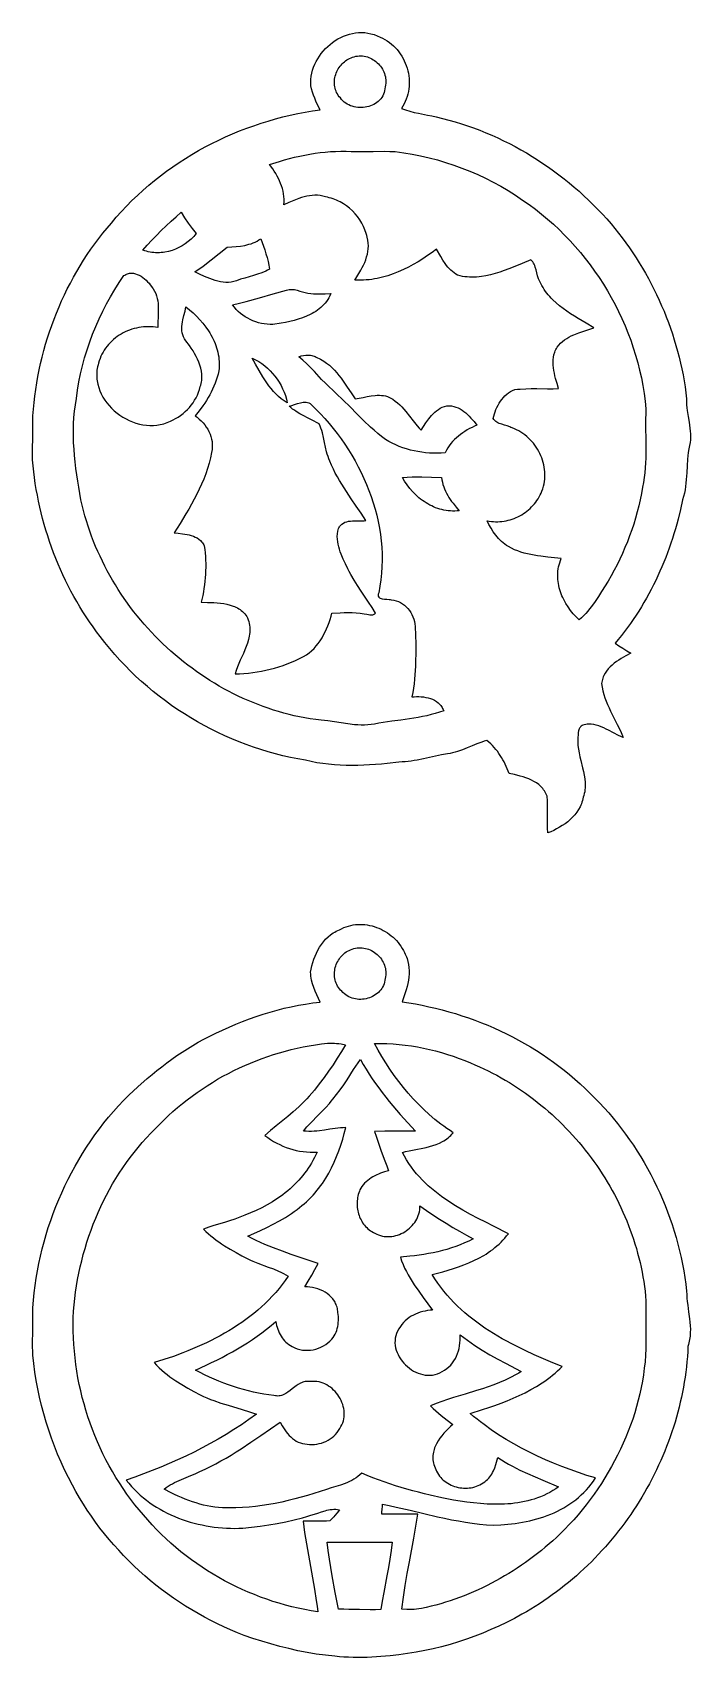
# Model space of a CAD drawing. Header units: millimetres. Extents: x 26 to 95, y 3 to 172.
import ezdxf

# ---------------------------------------------------------------- set-up
doc = ezdxf.new("R2010")
doc.units = ezdxf.units.MM

msp = doc.modelspace()

# ---------------------------------------------------------------- linework, layer by layer
at = {"flags": 128}
for points in [[(55.421389, 166.616944), (55.407892, 166.946804), (55.419658, 167.274338), (55.455699, 167.598667), (55.515027, 167.918915), (55.596653, 168.234201), (55.699589, 168.543649), (55.822847, 168.846378), (55.965438, 169.14151), (56.126375, 169.428168), (56.304668, 169.705473), (56.49933, 169.972545), (56.709372, 170.228507), (56.933806, 170.47248), (57.171644, 170.703586), (57.421897, 170.920945), (57.683576, 171.123681), (57.955695, 171.310913), (58.237264, 171.481764), (58.527294, 171.635355), (58.824799, 171.770807), (59.128789, 171.887243), (59.438275, 171.983783), (59.752271, 172.059549), (60.069787, 172.113663), (60.389836, 172.145246), (60.711428, 172.15342), (61.033575, 172.137305), (61.35529, 172.096024), (61.675584, 172.028699), (61.993468, 171.934449), (62.307955, 171.812398), (62.618056, 171.661667), (62.877642, 171.548001), (63.127094, 171.419175), (63.366198, 171.275944), (63.59474, 171.119064), (63.812508, 170.949291), (64.019288, 170.76738), (64.214867, 170.574088), (64.399032, 170.370169), (64.57157, 170.156381), (64.732268, 169.933478), (64.880912, 169.702216), (65.017289, 169.463351), (65.141186, 169.217639), (65.252391, 168.965836), (65.350689, 168.708698), (65.435868, 168.446979), (65.507714, 168.181437), (65.566015, 167.912826), (65.610557, 167.641902), (65.641127, 167.369422), (65.657512, 167.096141), (65.659498, 166.822815), (65.646873, 166.550199), (65.619423, 166.279049), (65.576935, 166.010122), (65.519196, 165.744173), (65.445993, 165.481957), (65.357113, 165.22423), (65.252342, 164.971749), (65.131468, 164.725268), (64.994277, 164.485545), (64.840556, 164.253333), (65.280288, 164.095341), (65.725807, 163.96174), (66.176288, 163.847157), (66.630903, 163.746215), (67.549227, 163.563763), (68.011284, 163.471503), (68.474167, 163.371389), (69.133732, 163.215358), (69.789384, 163.045052), (70.440926, 162.860664), (71.088167, 162.662388), (71.730912, 162.450418), (72.368968, 162.224947), (73.00214, 161.98617), (73.630234, 161.73428), (74.253058, 161.46947), (74.870417, 161.191935), (75.482117, 160.901869), (76.087965, 160.599465), (76.687767, 160.284917), (77.281329, 159.958419), (77.868458, 159.620164), (78.448958, 159.270347), (79.022638, 158.909161), (79.589302, 158.5368), (80.148758, 158.153458), (80.700811, 157.759328), (81.245267, 157.354605), (81.781933, 156.939482), (82.310615, 156.514152), (82.83112, 156.078811), (83.343253, 155.633651), (83.84682, 155.178866), (84.341628, 154.71465), (84.827484, 154.241197), (85.304192, 153.7587), (85.77156, 153.267354), (86.229394, 152.767353), (86.6775, 152.258889), (87.07663, 151.77554), (87.466969, 151.284736), (87.848407, 150.786673), (88.220834, 150.281542), (88.58414, 149.769538), (88.938215, 149.250855), (89.282949, 148.725687), (89.618234, 148.194227), (89.943958, 147.65667), (90.260012, 147.113208), (90.566286, 146.564036), (90.862671, 146.009348), (91.149056, 145.449337), (91.425333, 144.884197), (91.69139, 144.314122), (91.947118, 143.739306), (92.192408, 143.159942), (92.427149, 142.576224), (92.651232, 141.988347), (92.864547, 141.396503), (93.066984, 140.800887), (93.258433, 140.201692), (93.438785, 139.599113), (93.60793, 138.993342), (93.765757, 138.384574), (93.912157, 137.773003), (94.047021, 137.158822), (94.170238, 136.542225), (94.281699, 135.923407), (94.381293, 135.30256), (94.468912, 134.679878), (94.544444, 134.055556), (94.534445, 133.745471), (94.542171, 133.436885), (94.564676, 133.129643), (94.599015, 132.823589), (94.691412, 132.214428), (94.795799, 131.60816), (94.888609, 131.003545), (94.92331, 130.701471), (94.94628, 130.399345), (94.954574, 130.097012), (94.945247, 129.794317), (94.915352, 129.491105), (94.861944, 129.187222), (94.785024, 128.835866), (94.724485, 128.483114), (94.677692, 128.129225), (94.64201, 127.774457), (94.593434, 127.063321), (94.557674, 126.351771), (94.513645, 125.641874), (94.481942, 125.288192), (94.440265, 124.935699), (94.385979, 124.584652), (94.316448, 124.235311), (94.229037, 123.887933), (94.121111, 123.542778), (93.901581, 122.526406), (93.65306, 121.515408), (93.517913, 121.012312), (93.375498, 120.511025), (93.225809, 120.011701), (93.068841, 119.514497), (92.904587, 119.019565), (92.733039, 118.527063), (92.554192, 118.037145), (92.36804, 117.549965), (92.174575, 117.06568), (91.973792, 116.584443), (91.765683, 116.10641), (91.550243, 115.631736), (91.327465, 115.160576), (91.097342, 114.693085), (90.859869, 114.229419), (90.615037, 113.769731), (90.362842, 113.314177), (90.103277, 112.862913), (89.836335, 112.416093), (89.56201, 111.973872), (89.280294, 111.536405), (88.991183, 111.103847), (88.694669, 110.676354), (88.390746, 110.25408), (88.079407, 109.83718), (87.760647, 109.42581), (87.434457, 109.020124), (87.100833, 108.620278), (87.49826, 108.371128), (87.898993, 108.10875), (88.306341, 107.846372), (88.723611, 107.597222), (88.225726, 107.324784), (87.723707, 107.031675), (87.477089, 106.875044), (87.23657, 106.710455), (87.004526, 106.536977), (86.783333, 106.353681), (86.57537, 106.159636), (86.383013, 105.953912), (86.20864, 105.735579), (86.054627, 105.503707), (85.923351, 105.257365), (85.866983, 105.128478), (85.817191, 104.995624), (85.774271, 104.858688), (85.738522, 104.717553), (85.71024, 104.572103), (85.689722, 104.422222), (85.747634, 104.042581), (85.82725, 103.670433), (85.926297, 103.305004), (86.0425, 102.945516), (86.173586, 102.591197), (86.317281, 102.24127), (86.471311, 101.89496), (86.633403, 101.551493), (86.972676, 100.869984), (87.31691, 100.190543), (87.647914, 99.506967), (87.802772, 99.161691), (87.9475, 98.813056), (87.690677, 98.919569), (87.435766, 99.038434), (86.929405, 99.299779), (86.423872, 99.570219), (86.169994, 99.700452), (85.914618, 99.822882), (85.657175, 99.93415), (85.397096, 100.030897), (85.133813, 100.109764), (84.866758, 100.167391), (84.595362, 100.200421), (84.457858, 100.206662), (84.319057, 100.205494), (84.178885, 100.196497), (84.037274, 100.179251), (83.89415, 100.153337), (83.749444, 100.118333), (83.656685, 100.067622), (83.576225, 100.008641), (83.507134, 99.94222), (83.448481, 99.869184), (83.399337, 99.79036), (83.358771, 99.706576), (83.299653, 99.527431), (83.263686, 99.338364), (83.243429, 99.14599), (83.220278, 98.777778), (83.211484, 98.579746), (83.211114, 98.382496), (83.232956, 97.99016), (83.280429, 97.600408), (83.34816, 97.212878), (83.430773, 96.827208), (83.522895, 96.443037), (83.714167, 95.677743), (83.802568, 95.295897), (83.87898, 94.914103), (83.938029, 94.531999), (83.97434, 94.149223), (83.98229, 93.95747), (83.98254, 93.765414), (83.974418, 93.573008), (83.957253, 93.380209), (83.930372, 93.18697), (83.893105, 92.993247), (83.844779, 92.798994), (83.784722, 92.604167), (83.747764, 92.430841), (83.703203, 92.261423), (83.65129, 92.095893), (83.592279, 91.934233), (83.526421, 91.776423), (83.453967, 91.622444), (83.290282, 91.325898), (83.103239, 91.044443), (82.894854, 90.777922), (82.667142, 90.52618), (82.422118, 90.289063), (82.161798, 90.066415), (81.888197, 89.858081), (81.603331, 89.663907), (81.309214, 89.483737), (81.007863, 89.317416), (80.701293, 89.16479), (80.391518, 89.025703), (80.080556, 88.9), (80.063054, 89.37625), (80.059609, 89.8525), (80.071736, 90.805), (80.075732, 91.28125), (80.070634, 91.7575), (80.050652, 92.23375), (80.01, 92.71), (79.95321, 92.858755), (79.888888, 93.000869), (79.817357, 93.136524), (79.73894, 93.265901), (79.65396, 93.389179), (79.56274, 93.506541), (79.465604, 93.618166), (79.362873, 93.724236), (79.141922, 93.920434), (78.902471, 94.096582), (78.647103, 94.254126), (78.378403, 94.394514), (78.098954, 94.519192), (77.81134, 94.629607), (77.518145, 94.727207), (77.221953, 94.813437), (76.630913, 94.95758), (76.058889, 95.073611), (75.864792, 95.560679), (75.650438, 96.039891), (75.534502, 96.275131), (75.412107, 96.506702), (75.282786, 96.734035), (75.146076, 96.956562), (75.001512, 97.173715), (74.848627, 97.384926), (74.686957, 97.589625), (74.516037, 97.787244), (74.335402, 97.977215), (74.144587, 98.15897), (73.943127, 98.331939), (73.730556, 98.495556), (73.467945, 98.424294), (73.208899, 98.343834), (72.699232, 98.161519), (72.197006, 97.961015), (71.697674, 97.754722), (71.196688, 97.555044), (70.689501, 97.374384), (70.432161, 97.29506), (70.171565, 97.225142), (69.907146, 97.166179), (69.638333, 97.119722), (69.006296, 97.002313), (68.378806, 96.868368), (67.129201, 96.590556), (66.502952, 96.466532), (66.188561, 96.412582), (65.872982, 96.36566), (65.555955, 96.327006), (65.237224, 96.29786), (64.916529, 96.279463), (64.593611, 96.273056), (63.373634, 96.127259), (62.76194, 96.065626), (62.149523, 96.012882), (61.536692, 95.970059), (60.923758, 95.938192), (60.31103, 95.918314), (59.698819, 95.911458), (59.087436, 95.918659), (58.477189, 95.940948), (57.868389, 95.979361), (57.261345, 96.034931), (56.656369, 96.10869), (56.053771, 96.201673), (55.453859, 96.314913), (54.856944, 96.449444), (54.068323, 96.591211), (53.283604, 96.751795), (52.503173, 96.930995), (51.72742, 97.128611), (50.95673, 97.344443), (50.191493, 97.57829), (49.432095, 97.829953), (48.678924, 98.099232), (47.932367, 98.385925), (47.192813, 98.689833), (46.460648, 99.010756), (45.736261, 99.348492), (45.020038, 99.702843), (44.312368, 100.073607), (43.613638, 100.460585), (42.924236, 100.863576), (42.244549, 101.28238), (41.574964, 101.716797), (40.91587, 102.166627), (40.267654, 102.631668), (39.630703, 103.111722), (39.005406, 103.606587), (38.392148, 104.116064), (37.791319, 104.639952), (37.203306, 105.178051), (36.628496, 105.730161), (36.067277, 106.296082), (35.520037, 106.875613), (34.987162, 107.468553), (34.469042, 108.074704), (33.966062, 108.693864), (33.478611, 109.325833), (33.099931, 109.825408), (32.731198, 110.33181), (32.372438, 110.844839), (32.023678, 111.364296), (31.684944, 111.88998), (31.35626, 112.421691), (31.037653, 112.959228), (30.729149, 113.502391), (30.430774, 114.050981), (30.142553, 114.604796), (29.864512, 115.163637), (29.596678, 115.727303), (29.339075, 116.295594), (29.09173, 116.86831), (28.854669, 117.445251), (28.627917, 118.026215), (28.4115, 118.611004), (28.205445, 119.199417), (28.009776, 119.791253), (27.82452, 120.386312), (27.649703, 120.984395), (27.485351, 121.5853), (27.331488, 122.188828), (27.188142, 122.794779), (27.055338, 123.402951), (26.933102, 124.013145), (26.821459, 124.625161), (26.720436, 125.238798), (26.630058, 125.853857), (26.550352, 126.470136), (26.481342, 127.087435), (26.423056, 127.705556), (26.443451, 128.848776), (26.453924, 129.998611), (26.458333, 132.291667), (26.514552, 132.975919), (26.583967, 133.659266), (26.666547, 134.341425), (26.76226, 135.022112), (26.871072, 135.701041), (26.992952, 136.377929), (27.127867, 137.052491), (27.275786, 137.724444), (27.436675, 138.393504), (27.610502, 139.059384), (27.797236, 139.721803), (27.996844, 140.380475), (28.209293, 141.035117), (28.434552, 141.685443), (28.672588, 142.33117), (28.923368, 142.972014), (29.186861, 143.60769), (29.463034, 144.237914), (29.751854, 144.862402), (30.05329, 145.48087), (30.36731, 146.093034), (30.69388, 146.698608), (31.032969, 147.29731), (31.384544, 147.888854), (31.748574, 148.472957), (32.125024, 149.049335), (32.513865, 149.617702), (32.915062, 150.177776), (33.328585, 150.729271), (33.7544, 151.271903), (34.192475, 151.805389), (34.642778, 152.329444), (35.156372, 152.934247), (35.684842, 153.524884), (36.227768, 154.101245), (36.784731, 154.663221), (37.355311, 155.210702), (37.939088, 155.743577), (38.535642, 156.261738), (39.144553, 156.765074), (39.765401, 157.253475), (40.397767, 157.726832), (41.04123, 158.185036), (41.695371, 158.627975), (42.359769, 159.05554), (43.034005, 159.467622), (43.71766, 159.864111), (44.410312, 160.244896), (45.111543, 160.609868), (45.820933, 160.958918), (46.538061, 161.291935), (47.262507, 161.608809), (47.993852, 161.909431), (48.731677, 162.193692), (49.47556, 162.46148), (50.225082, 162.712687), (50.979824, 162.947202), (51.739366, 163.164916), (52.503286, 163.365718), (53.271167, 163.5495), (54.042587, 163.716151), (54.817128, 163.865562), (55.594368, 163.997622), (56.373889, 164.112222), (56.086155, 164.706984), (55.948488, 165.013252), (55.818264, 165.324896), (55.697961, 165.6415), (55.590061, 165.962652), (55.497043, 166.287938), (55.421389, 166.616944)], [(59.760556, 169.580278), (59.933071, 169.635853), (60.106323, 169.677197), (60.279807, 169.704757), (60.45302, 169.718977), (60.625458, 169.720305), (60.796616, 169.709185), (60.965992, 169.686063), (61.133082, 169.651385), (61.29738, 169.605596), (61.458385, 169.549143), (61.615591, 169.48247), (61.768495, 169.406025), (61.916593, 169.320252), (62.059382, 169.225597), (62.196356, 169.122505), (62.327014, 169.011424), (62.45085, 168.892797), (62.567361, 168.767072), (62.676043, 168.634693), (62.776392, 168.496106), (62.867905, 168.351758), (62.950077, 168.202093), (63.022404, 168.047558), (63.084384, 167.888598), (63.135511, 167.725659), (63.175283, 167.559187), (63.203194, 167.389627), (63.218742, 167.217425), (63.221423, 167.043026), (63.210733, 166.866878), (63.186167, 166.689424), (63.147222, 166.511111), (63.131161, 166.301117), (63.096864, 166.101162), (63.04532, 165.911361), (62.977517, 165.731831), (62.894444, 165.562687), (62.797089, 165.404047), (62.68644, 165.256026), (62.563485, 165.118741), (62.429214, 164.992308), (62.284613, 164.876844), (62.130673, 164.772464), (61.968379, 164.679285), (61.798722, 164.597423), (61.62269, 164.526994), (61.44127, 164.468116), (61.255451, 164.420903), (61.066222, 164.385472), (60.87457, 164.36194), (60.681484, 164.350423), (60.487953, 164.351036), (60.294964, 164.363897), (60.103506, 164.389122), (59.914567, 164.426826), (59.729136, 164.477127), (59.548201, 164.54014), (59.37275, 164.615981), (59.203771, 164.704768), (59.042253, 164.806616), (58.889184, 164.921641), (58.745553, 165.04996), (58.612347, 165.191689), (58.490556, 165.346944), (58.374552, 165.478635), (58.271112, 165.615404), (58.179983, 165.756745), (58.100915, 165.902156), (58.033655, 166.051133), (57.977951, 166.203171), (57.933551, 166.357768), (57.900204, 166.514418), (57.877657, 166.672619), (57.865658, 166.831867), (57.863956, 166.991657), (57.872299, 167.151485), (57.890434, 167.310849), (57.91811, 167.469244), (57.955075, 167.626166), (58.001076, 167.781111), (58.055863, 167.933576), (58.119183, 168.083057), (58.190784, 168.229049), (58.270414, 168.371049), (58.357821, 168.508554), (58.452754, 168.641059), (58.554961, 168.76806), (58.664188, 168.889054), (58.780186, 169.003536), (58.902701, 169.111004), (59.031482, 169.210953), (59.166277, 169.302879), (59.306833, 169.386278), (59.4529, 169.460647), (59.604225, 169.525481), (59.760556, 169.580278)], [(51.1175, 158.4325), (52.154198, 158.750551), (52.67601, 158.898828), (53.199991, 159.038837), (53.72604, 159.16975), (54.254053, 159.290742), (54.783926, 159.400985), (55.315556, 159.499653), (55.848839, 159.585918), (56.383673, 159.658954), (56.919954, 159.717934), (57.457578, 159.762031), (57.996443, 159.790419), (58.536444, 159.80227), (59.077479, 159.796758), (59.619444, 159.773056), (60.188368, 159.765821), (60.757704, 159.768095), (61.899271, 159.786285), (63.047452, 159.79786), (63.625057, 159.791866), (64.205556, 159.773056), (65.090523, 159.653227), (65.972132, 159.505647), (66.849503, 159.330679), (67.721758, 159.128685), (68.588018, 158.900025), (69.447406, 158.645062), (70.299042, 158.364158), (71.142049, 158.057674), (71.975546, 157.725971), (72.798657, 157.369412), (73.610503, 156.988359), (74.410204, 156.583173), (75.196883, 156.154215), (75.969661, 155.701848), (76.727659, 155.226434), (77.47, 154.728333), (78.137812, 154.262298), (78.791659, 153.777349), (79.431217, 153.274003), (80.056164, 152.752778), (80.666177, 152.214189), (81.260931, 151.658753), (81.840106, 151.086988), (82.403377, 150.49941), (82.950421, 149.896535), (83.480916, 149.278881), (83.994539, 148.646965), (84.490967, 148.001302), (84.969876, 147.34241), (85.430944, 146.670806), (85.873848, 145.987006), (86.298264, 145.291528), (86.70387, 144.584887), (87.090343, 143.867601), (87.45736, 143.140186), (87.804597, 142.40316), (88.131733, 141.657038), (88.438443, 140.902338), (88.724406, 140.139577), (88.989297, 139.369271), (89.232794, 138.591937), (89.454574, 137.808091), (89.654314, 137.018252), (89.831692, 136.222934), (89.986383, 135.422656), (90.118065, 134.617933), (90.226416, 133.809283), (90.311111, 132.997222), (90.290484, 132.487512), (90.280036, 131.977129), (90.280794, 130.95497), (90.295608, 129.931983), (90.306701, 128.90941), (90.305298, 128.398666), (90.296297, 127.88849), (90.277478, 127.379038), (90.246619, 126.870464), (90.201497, 126.362924), (90.13989, 125.856573), (90.059576, 125.351565), (89.958333, 124.848056), (89.844283, 124.201523), (89.714007, 123.558556), (89.567815, 122.919414), (89.406016, 122.284353), (89.22892, 121.653634), (89.036839, 121.027514), (88.830082, 120.406251), (88.608958, 119.790104), (88.373779, 119.179332), (88.124854, 118.574192), (87.862492, 117.974944), (87.587005, 117.381845), (87.298702, 116.795153), (86.997894, 116.215129), (86.68489, 115.642028), (86.36, 115.076111), (85.69799, 114.011163), (85.358511, 113.48117), (85.006215, 112.959444), (84.63573, 112.450948), (84.441986, 112.203212), (84.24168, 111.960642), (84.034139, 111.723861), (83.818691, 111.493487), (83.594665, 111.270142), (83.361389, 111.054444), (83.044673, 111.362574), (82.744234, 111.690547), (82.462296, 112.03671), (82.201081, 112.39941), (81.962809, 112.776992), (81.749704, 113.167804), (81.653284, 113.367654), (81.563988, 113.570191), (81.482095, 113.775209), (81.407882, 113.9825), (81.341627, 114.191858), (81.283609, 114.403077), (81.234104, 114.61595), (81.19339, 114.830269), (81.161746, 115.045829), (81.139449, 115.262422), (81.126776, 115.479842), (81.124006, 115.697882), (81.131416, 115.916335), (81.149284, 116.134996), (81.177888, 116.353656), (81.217506, 116.572109), (81.268415, 116.790149), (81.330893, 117.007569), (81.405217, 117.224163), (81.491667, 117.439722), (80.796515, 117.514481), (80.091029, 117.587999), (79.381408, 117.672266), (79.026985, 117.722177), (78.673854, 117.779271), (78.32279, 117.845046), (77.974569, 117.921002), (77.629964, 118.008637), (77.289753, 118.109449), (76.954708, 118.224937), (76.625607, 118.3566), (76.303224, 118.505936), (75.988333, 118.674444), (75.800205, 118.797572), (75.619364, 118.928555), (75.445653, 119.066979), (75.278919, 119.212431), (75.119007, 119.364497), (74.96576, 119.522765), (74.819025, 119.68682), (74.678646, 119.85625), (74.416336, 120.209579), (74.177591, 120.579444), (73.96117, 120.962539), (73.765833, 121.355556), (73.98768, 121.317704), (74.209837, 121.290038), (74.431994, 121.272411), (74.653841, 121.264674), (74.875068, 121.266677), (75.095365, 121.278273), (75.314421, 121.299313), (75.531927, 121.329648), (75.747573, 121.36913), (75.961048, 121.41761), (76.172043, 121.47494), (76.380247, 121.540971), (76.585351, 121.615554), (76.787044, 121.698541), (76.985017, 121.789783), (77.178958, 121.889132), (77.368559, 121.996439), (77.553509, 122.111556), (77.733498, 122.234334), (77.908216, 122.364624), (78.077353, 122.502278), (78.240599, 122.647148), (78.397644, 122.799084), (78.548177, 122.957938), (78.691889, 123.123562), (78.82847, 123.295807), (78.957609, 123.474525), (79.078997, 123.659567), (79.192324, 123.850783), (79.297279, 124.048027), (79.393552, 124.251149), (79.480833, 124.46), (79.569147, 124.702798), (79.642469, 124.948006), (79.701101, 125.195139), (79.745348, 125.443713), (79.775513, 125.693242), (79.7919, 125.943243), (79.794812, 126.193231), (79.784553, 126.442721), (79.761427, 126.69123), (79.725737, 126.938273), (79.677786, 127.183364), (79.617879, 127.426021), (79.546319, 127.665757), (79.46341, 127.90209), (79.369454, 128.134533), (79.264757, 128.362604), (79.149621, 128.585817), (79.02435, 128.803688), (78.889247, 129.015733), (78.744616, 129.221466), (78.590762, 129.420405), (78.427986, 129.612063), (78.256594, 129.795957), (78.076888, 129.971602), (77.889172, 130.138513), (77.69375, 130.296207), (77.490926, 130.444199), (77.281002, 130.582004), (77.064283, 130.709137), (76.841072, 130.825115), (76.611673, 130.929453), (76.376389, 131.021667), (76.253821, 131.083532), (76.125104, 131.137904), (75.854388, 131.230577), (75.574577, 131.312502), (75.296007, 131.396493), (75.029012, 131.495367), (74.903085, 131.55439), (74.783928, 131.62194), (74.672832, 131.699618), (74.57109, 131.789027), (74.479993, 131.891769), (74.400833, 132.009444), (74.458745, 132.241558), (74.526786, 132.473981), (74.605162, 132.705371), (74.69408, 132.934384), (74.793746, 133.159676), (74.904368, 133.379903), (75.026153, 133.593723), (75.159306, 133.799792), (75.304034, 133.996765), (75.460545, 134.1833), (75.629044, 134.358052), (75.80974, 134.519679), (76.002837, 134.666836), (76.208544, 134.79818), (76.427066, 134.912368), (76.658611, 135.008056), (76.943038, 135.043351), (77.227465, 135.070481), (77.796319, 135.103967), (78.365174, 135.115956), (78.934028, 135.113889), (80.071736, 135.097352), (80.64059, 135.097766), (81.209444, 135.113889), (81.05724, 135.638853), (80.904622, 136.178286), (80.83423, 136.451749), (80.771022, 136.726814), (80.717425, 137.002809), (80.675868, 137.279062), (80.648781, 137.554903), (80.638592, 137.829658), (80.64773, 138.102656), (80.678624, 138.373225), (80.733703, 138.640693), (80.815394, 138.90439), (80.866979, 139.034613), (80.926128, 139.163642), (80.993145, 139.291391), (81.068333, 139.417778), (81.23592, 139.63841), (81.420146, 139.838424), (81.619462, 140.019524), (81.832318, 140.183416), (82.057162, 140.331805), (82.292445, 140.466396), (82.536616, 140.588895), (82.788125, 140.701007), (83.306956, 140.900891), (83.836536, 141.079692), (84.364463, 141.251051), (84.878333, 141.428611), (84.081689, 141.912647), (83.267682, 142.397096), (82.861144, 142.644773), (82.458636, 142.898909), (82.06295, 143.161623), (81.676875, 143.435035), (81.303203, 143.721262), (80.944723, 144.022424), (80.604227, 144.340638), (80.441595, 144.506803), (80.284505, 144.678025), (80.133306, 144.85457), (79.988348, 145.036703), (79.849977, 145.224688), (79.718545, 145.41879), (79.594399, 145.619274), (79.477888, 145.826405), (79.369361, 146.040447), (79.269167, 146.261667), (79.195683, 146.397481), (79.132741, 146.539548), (79.031042, 146.837687), (78.949186, 147.146574), (78.872292, 147.456701), (78.785475, 147.758561), (78.733695, 147.903418), (78.673854, 148.042643), (78.604091, 148.175047), (78.522546, 148.299441), (78.427358, 148.414636), (78.316667, 148.519444), (77.410469, 148.137177), (76.491042, 147.749948), (76.026367, 147.563258), (75.558385, 147.38587), (75.087096, 147.221298), (74.6125, 147.073056), (74.134596, 146.944657), (73.653385, 146.839616), (73.168867, 146.761447), (72.925368, 146.733537), (72.681042, 146.713663), (72.435889, 146.702264), (72.189909, 146.699779), (71.943102, 146.706648), (71.695469, 146.723309), (71.447008, 146.750203), (71.197721, 146.787767), (70.947607, 146.836442), (70.696667, 146.896667), (70.503896, 147.015152), (70.321978, 147.145058), (70.150188, 147.285403), (69.987804, 147.435204), (69.834101, 147.59348), (69.688356, 147.75925), (69.549846, 147.93153), (69.417847, 148.10934), (69.170489, 148.477621), (68.940495, 148.856237), (68.509444, 149.613056), (68.041893, 149.272758), (67.56535, 148.941193), (67.079919, 148.62048), (66.585703, 148.312739), (66.082805, 148.020086), (65.571329, 147.744642), (65.051378, 147.488525), (64.523056, 147.253854), (63.986465, 147.042747), (63.441709, 146.857324), (63.166302, 146.774905), (62.888892, 146.699702), (62.609492, 146.631979), (62.328116, 146.572001), (62.044777, 146.520033), (61.759486, 146.476339), (61.472258, 146.441185), (61.183104, 146.414836), (60.892039, 146.397555), (60.599075, 146.389609), (60.304224, 146.391261), (60.0075, 146.402778), (60.323966, 146.903419), (60.627617, 147.424731), (60.769598, 147.692363), (60.902329, 147.964233), (61.023795, 148.24003), (61.131979, 148.519444), (61.224868, 148.802166), (61.300444, 149.087885), (61.356694, 149.376291), (61.391602, 149.667075), (61.403151, 149.959925), (61.389328, 150.254532), (61.348116, 150.550587), (61.2775, 150.847778), (61.23081, 151.041944), (61.176834, 151.23405), (61.047643, 151.61128), (60.891167, 151.977864), (60.708646, 152.332201), (60.50132, 152.672688), (60.27043, 152.997724), (60.017215, 153.305707), (59.742917, 153.595035), (59.448774, 153.864105), (59.136029, 154.111317), (58.80592, 154.335067), (58.634741, 154.437644), (58.459688, 154.533754), (58.280913, 154.623199), (58.098573, 154.705777), (57.912822, 154.781288), (57.723815, 154.849532), (57.531708, 154.910309), (57.336655, 154.963418), (57.138812, 155.00866), (56.938333, 155.045833), (56.660159, 155.130514), (56.381468, 155.187496), (56.10257, 155.218846), (55.823776, 155.226632), (55.545395, 155.21292), (55.267738, 155.179779), (54.991114, 155.129274), (54.715833, 155.063472), (54.442207, 154.984442), (54.170544, 154.894249), (53.634349, 154.688646), (53.10973, 154.463199), (52.599167, 154.234444), (52.621672, 154.523824), (52.623765, 154.809844), (52.606531, 155.092454), (52.571055, 155.371602), (52.518422, 155.647235), (52.449718, 155.919303), (52.366028, 156.187753), (52.268437, 156.452535), (52.158031, 156.713595), (52.035894, 156.970884), (51.903111, 157.224348), (51.760768, 157.473937), (51.609951, 157.719598), (51.451743, 157.96128), (51.1175, 158.4325)], [(37.923611, 149.507222), (38.381395, 150.031497), (38.854062, 150.546263), (39.339959, 151.051934), (39.837431, 151.548924), (40.344824, 152.037645), (40.860486, 152.518511), (41.382763, 152.991936), (41.91, 153.458333), (42.266636, 152.882865), (42.646424, 152.320625), (43.046055, 151.771615), (43.462222, 151.235833), (43.340203, 151.082993), (43.212436, 150.93543), (43.079164, 150.793254), (42.940635, 150.656575), (42.648784, 150.400148), (42.338845, 150.167027), (42.012784, 149.95809), (41.672564, 149.774217), (41.320148, 149.616285), (40.9575, 149.485174), (40.586584, 149.38176), (40.209363, 149.306924), (40.019002, 149.280497), (39.827802, 149.261544), (39.636007, 149.250174), (39.443863, 149.246497), (39.251616, 149.250624), (39.059511, 149.262664), (38.867793, 149.282726), (38.676709, 149.310921), (38.486503, 149.347358), (38.297421, 149.392147), (38.109709, 149.445399), (37.923611, 149.507222)], [(46.707778, 149.824722), (47.170385, 149.85249), (47.630512, 149.888112), (48.085678, 149.939444), (48.533403, 150.01434), (48.753699, 150.06308), (48.971206, 150.120656), (49.185611, 150.188051), (49.396606, 150.266246), (49.60388, 150.356223), (49.807123, 150.458964), (50.006026, 150.575452), (50.200278, 150.706667), (50.4825, 149.93276), (50.614516, 149.540846), (50.738264, 149.145625), (50.85209, 148.747096), (50.95434, 148.34526), (51.043362, 147.940117), (51.1175, 147.531667), (50.917056, 147.424016), (50.712839, 147.325305), (50.294536, 147.150777), (49.865483, 147.000226), (49.428576, 146.865799), (48.542773, 146.613893), (48.099665, 146.480706), (47.660278, 146.332222), (47.521275, 146.28359), (47.382104, 146.243304), (47.103413, 146.186426), (46.824515, 146.158899), (46.54572, 146.158038), (46.26734, 146.181155), (45.989682, 146.225562), (45.713058, 146.288573), (45.437778, 146.3675), (45.164151, 146.459656), (44.892488, 146.562355), (44.356293, 146.788628), (43.831674, 147.024824), (43.321111, 147.249444), (44.187622, 147.865152), (45.040903, 148.497396), (45.880955, 149.149484), (46.707778, 149.824722)], [(35.948056, 146.861389), (36.041558, 146.925834), (36.136726, 146.980486), (36.233368, 147.025681), (36.331288, 147.061756), (36.430294, 147.089045), (36.530191, 147.107885), (36.630785, 147.118613), (36.731884, 147.121562), (36.934817, 147.105474), (37.13744, 147.062307), (37.338203, 146.994749), (37.535556, 146.905486), (37.727947, 146.797207), (37.913827, 146.672598), (38.091646, 146.534346), (38.259852, 146.385139), (38.416897, 146.227664), (38.561229, 146.064607), (38.691299, 145.898657), (38.805556, 145.7325), (38.900493, 145.61883), (38.987103, 145.50279), (39.136767, 145.264036), (39.257388, 145.017117), (39.35181, 144.762912), (39.422874, 144.502299), (39.473422, 144.236157), (39.506297, 143.965364), (39.52434, 143.690799), (39.530395, 143.413339), (39.527303, 143.133864), (39.505048, 142.572383), (39.480312, 142.013382), (39.474119, 141.737007), (39.475833, 141.463889), (39.22734, 141.504226), (38.978232, 141.532748), (38.728931, 141.54963), (38.479856, 141.555046), (38.231427, 141.549171), (37.984064, 141.532179), (37.738186, 141.504245), (37.494214, 141.465543), (37.252568, 141.416246), (37.013667, 141.356531), (36.777931, 141.286571), (36.54578, 141.20654), (36.317634, 141.116614), (36.093912, 141.016965), (35.875036, 140.90777), (35.661424, 140.789201), (35.453496, 140.661435), (35.251673, 140.524644), (35.056373, 140.379004), (34.868018, 140.224688), (34.687027, 140.061872), (34.513819, 139.890729), (34.348815, 139.711434), (34.192435, 139.524162), (34.045098, 139.329087), (33.907224, 139.126383), (33.779233, 138.916225), (33.661546, 138.698786), (33.554581, 138.474243), (33.458759, 138.242768), (33.374499, 138.004536), (33.302222, 137.759722), (33.248965, 137.572985), (33.20483, 137.38658), (33.169637, 137.200633), (33.143205, 137.015272), (33.125355, 136.83062), (33.115906, 136.646806), (33.114679, 136.463953), (33.121493, 136.28219), (33.136168, 136.10164), (33.158524, 135.922431), (33.22556, 135.568538), (33.321161, 135.221518), (33.443885, 134.882378), (33.592292, 134.552127), (33.764942, 134.231772), (33.960394, 133.922321), (34.177208, 133.624781), (34.413943, 133.34016), (34.669159, 133.069466), (34.941415, 132.813706), (35.229271, 132.573889), (35.531286, 132.351021), (35.84602, 132.146111), (36.172033, 131.960167), (36.507884, 131.794195), (36.852132, 131.649204), (37.203336, 131.526201), (37.560058, 131.426194), (37.920855, 131.350191), (38.284288, 131.299199), (38.648916, 131.274227), (39.013298, 131.276281), (39.375994, 131.306369), (39.735564, 131.3655), (39.913727, 131.406271), (40.090568, 131.454681), (40.265906, 131.510855), (40.439563, 131.574919), (40.611358, 131.646999), (40.781111, 131.727222), (41.062084, 131.85445), (41.335565, 131.997593), (41.600673, 132.156033), (41.856532, 132.329149), (42.102262, 132.516321), (42.336985, 132.716929), (42.559823, 132.930353), (42.769896, 133.155972), (42.966327, 133.393167), (43.148236, 133.641317), (43.314746, 133.899803), (43.464978, 134.168003), (43.598054, 134.445299), (43.713094, 134.73107), (43.809221, 135.024695), (43.885556, 135.325556), (43.939977, 135.4876), (43.984413, 135.649567), (44.01921, 135.811379), (44.044719, 135.972958), (44.061288, 136.134227), (44.069265, 136.295109), (44.069, 136.455525), (44.060842, 136.615399), (44.02224, 136.933209), (43.956249, 137.247919), (43.86566, 137.558908), (43.753264, 137.865556), (43.621851, 138.167243), (43.474211, 138.463349), (43.313136, 138.753253), (43.141415, 139.036337), (42.961839, 139.311979), (42.777199, 139.579559), (42.403889, 140.088056), (42.328797, 140.184982), (42.262037, 140.283866), (42.152121, 140.487067), (42.071351, 140.696778), (42.016936, 140.912122), (41.986085, 141.132221), (41.976008, 141.356195), (41.983915, 141.583167), (42.007014, 141.812257), (42.042516, 142.042587), (42.087629, 142.27328), (42.19553, 142.732235), (42.308391, 143.182096), (42.403889, 143.615833), (42.783383, 143.308798), (43.152853, 142.983521), (43.509713, 142.640777), (43.85138, 142.281341), (44.175271, 141.905989), (44.478801, 141.515496), (44.759387, 141.110637), (44.890268, 140.903063), (45.014444, 140.692187), (45.131593, 140.478108), (45.24139, 140.260922), (45.343514, 140.040725), (45.43764, 139.817616), (45.523447, 139.591689), (45.60061, 139.363044), (45.668808, 139.131776), (45.727717, 138.897982), (45.777014, 138.661759), (45.816377, 138.423205), (45.845481, 138.182415), (45.864005, 137.939487), (45.871625, 137.694518), (45.868019, 137.447605), (45.852862, 137.198845), (45.825833, 136.948333), (45.752367, 136.620085), (45.664741, 136.296797), (45.563679, 135.97847), (45.449905, 135.665104), (45.324141, 135.356699), (45.187113, 135.053255), (45.039542, 134.754772), (44.882153, 134.46125), (44.715669, 134.172689), (44.540813, 133.889089), (44.358309, 133.610449), (44.16888, 133.336771), (43.772143, 132.804297), (43.356389, 132.291667), (43.582766, 132.126018), (43.798188, 131.947088), (44.001621, 131.755653), (44.192031, 131.552487), (44.368386, 131.338366), (44.529651, 131.114064), (44.674792, 130.880357), (44.802778, 130.638021), (44.912573, 130.387829), (45.003145, 130.130558), (45.073459, 129.866983), (45.122483, 129.597878), (45.149182, 129.324018), (45.152524, 129.04618), (45.131474, 128.765138), (45.085, 128.481667), (44.966222, 127.91028), (44.82269, 127.346852), (44.656111, 126.791072), (44.46819, 126.24263), (44.260632, 125.701216), (44.035142, 125.16652), (43.793425, 124.638232), (43.537187, 124.116042), (43.268134, 123.599639), (42.98797, 123.088714), (42.698401, 122.582957), (42.401133, 122.082057), (41.790317, 121.09359), (41.169167, 120.120833), (41.606487, 120.061715), (42.061584, 120.005078), (42.519162, 119.933558), (42.744101, 119.886791), (42.963924, 119.829792), (43.176719, 119.76039), (43.380573, 119.676416), (43.573576, 119.575699), (43.753815, 119.456068), (43.919378, 119.315353), (44.068352, 119.151383), (44.136022, 119.06), (44.198827, 118.961989), (44.256529, 118.85708), (44.308889, 118.745), (44.362684, 118.380414), (44.405214, 118.014433), (44.436788, 117.647315), (44.457717, 117.279319), (44.468311, 116.910702), (44.468879, 116.541724), (44.459732, 116.172642), (44.441181, 115.803715), (44.413534, 115.435202), (44.377102, 115.067361), (44.332195, 114.700449), (44.279123, 114.334727), (44.218197, 113.970451), (44.149725, 113.60788), (43.991389, 112.888889), (44.636035, 112.877038), (45.312101, 112.853611), (45.655198, 112.830839), (45.998088, 112.797112), (46.338085, 112.749741), (46.6725, 112.686042), (46.998647, 112.603325), (47.313839, 112.498904), (47.466487, 112.437715), (47.615388, 112.370092), (47.760207, 112.295699), (47.900608, 112.214201), (48.036254, 112.125262), (48.16681, 112.028545), (48.29194, 111.923715), (48.411309, 111.810436), (48.524579, 111.688372), (48.631416, 111.557187), (48.731483, 111.416546), (48.824444, 111.266111), (48.896693, 111.071695), (48.955126, 110.878667), (49.000393, 110.68697), (49.033148, 110.496546), (49.054044, 110.307336), (49.063732, 110.119282), (49.062866, 109.932326), (49.052096, 109.746411), (49.032077, 109.561477), (49.00346, 109.377467), (48.923043, 109.011985), (48.816064, 108.649501), (48.687743, 108.289549), (48.543299, 107.931663), (48.387951, 107.57538), (48.065421, 106.86576), (47.908678, 106.511492), (47.761908, 106.156966), (47.630331, 105.801716), (47.519167, 105.445278), (47.982119, 105.458507), (48.444657, 105.484965), (48.906369, 105.524653), (49.36684, 105.577569), (49.825658, 105.643715), (50.282409, 105.72309), (50.736679, 105.815694), (51.188056, 105.921528), (51.636125, 106.04059), (52.080473, 106.172882), (52.520687, 106.318403), (52.956354, 106.477153), (53.38706, 106.649132), (53.812391, 106.83434), (54.231935, 107.032778), (54.645278, 107.244444), (54.946758, 107.426931), (55.229842, 107.629468), (55.495148, 107.850609), (55.743299, 108.088906), (55.974912, 108.342913), (56.19061, 108.611183), (56.391011, 108.892268), (56.576736, 109.184722), (56.748405, 109.487098), (56.906638, 109.797949), (57.052056, 110.115828), (57.185278, 110.439288), (57.306924, 110.766882), (57.417615, 111.097164), (57.517971, 111.428685), (57.608611, 111.76), (58.454727, 111.793624), (58.876751, 111.808989), (59.297535, 111.817326), (59.716665, 111.814088), (60.133728, 111.794727), (60.548311, 111.754695), (60.96, 111.689444), (61.261515, 111.635977), (61.417026, 111.603248), (61.572951, 111.579201), (61.727223, 111.573345), (61.803092, 111.580209), (61.877773, 111.595187), (61.951008, 111.619466), (62.022536, 111.654236), (62.092101, 111.700684), (62.159444, 111.76), (61.793506, 112.337674), (61.414753, 112.908733), (60.64691, 114.044236), (60.271877, 114.615295), (59.91214, 115.192969), (59.574727, 115.780564), (59.416589, 116.079116), (59.266667, 116.381389), (59.025992, 116.874244), (58.789865, 117.374128), (58.572756, 117.881452), (58.475854, 118.138034), (58.389132, 118.396632), (58.314399, 118.657296), (58.253464, 118.92008), (58.208135, 119.185033), (58.180221, 119.452209), (58.171531, 119.721659), (58.183873, 119.993434), (58.219056, 120.267586), (58.278889, 120.544167), (58.327836, 120.642513), (58.381906, 120.732734), (58.440846, 120.815177), (58.504405, 120.890192), (58.57233, 120.958127), (58.64437, 121.019331), (58.799787, 121.122943), (58.96864, 121.203816), (59.148913, 121.264743), (59.338592, 121.308513), (59.53566, 121.337917), (59.738102, 121.355745), (59.943904, 121.364788), (60.357522, 121.367682), (60.760391, 121.368923), (60.952757, 121.375899), (61.136389, 121.390833), (60.647254, 122.150959), (60.140343, 122.901163), (59.627644, 123.64806), (59.121146, 124.398264), (58.632838, 125.15839), (58.399252, 125.54424), (58.174709, 125.935052), (57.960708, 126.331651), (57.758748, 126.734865), (57.570327, 127.145521), (57.396944, 127.564444), (57.292024, 127.798323), (57.20085, 128.036491), (57.121457, 128.278277), (57.051884, 128.523008), (56.934337, 129.018619), (56.8325, 129.517951), (56.730663, 130.01563), (56.613116, 130.50628), (56.543543, 130.747291), (56.46415, 130.984529), (56.372976, 131.217322), (56.268056, 131.445), (55.480369, 131.855655), (55.078051, 132.059536), (54.676146, 132.269618), (54.279202, 132.491275), (53.891766, 132.729883), (53.703036, 132.857222), (53.518387, 132.990814), (53.338389, 133.131331), (53.163611, 133.279444), (53.437221, 133.360818), (53.725299, 133.460794), (54.022473, 133.561598), (54.323368, 133.645451), (54.473531, 133.675467), (54.622609, 133.694578), (54.76993, 133.700564), (54.914822, 133.691202), (55.056614, 133.66427), (55.194633, 133.617546), (55.328208, 133.548808), (55.456667, 133.455833), (55.937271, 132.985558), (56.406385, 132.501111), (56.86347, 132.002996), (57.307992, 131.491715), (57.739414, 130.967775), (58.1572, 130.431677), (58.560813, 129.883926), (58.949718, 129.325026), (59.323378, 128.755481), (59.681258, 128.175794), (60.022821, 127.586469), (60.347531, 126.988011), (60.654852, 126.380923), (60.944247, 125.765708), (61.215181, 125.142872), (61.467118, 124.512917), (61.699521, 123.876347), (61.911854, 123.233667), (62.103581, 122.585379), (62.274166, 121.931989), (62.423073, 121.273999), (62.549765, 120.611914), (62.653707, 119.946238), (62.734362, 119.277474), (62.791194, 118.606126), (62.823667, 117.932698), (62.831246, 117.257694), (62.813392, 116.581618), (62.769572, 115.904973), (62.699248, 115.228264), (62.601884, 114.551994), (62.476944, 113.876667), (62.434242, 113.730758), (62.423063, 113.608983), (62.440203, 113.509015), (62.482457, 113.428529), (62.546622, 113.365199), (62.629493, 113.316701), (62.727868, 113.280708), (62.838542, 113.254896), (63.08397, 113.22451), (63.340148, 113.20694), (63.581442, 113.183582), (63.688498, 113.163919), (63.782222, 113.135833), (64.041733, 113.108031), (64.290649, 113.052324), (64.528301, 112.970572), (64.754015, 112.864635), (64.96712, 112.736375), (65.166944, 112.58765), (65.352815, 112.420321), (65.524062, 112.23625), (65.680013, 112.037296), (65.819996, 111.825319), (65.943339, 111.60218), (66.049371, 111.36974), (66.137419, 111.129858), (66.206812, 110.884395), (66.256877, 110.635211), (66.286944, 110.384167), (66.3123, 109.469838), (66.331042, 108.55303), (66.336554, 107.634567), (66.322222, 106.715278), (66.305548, 106.255581), (66.281432, 105.795988), (66.249048, 105.336602), (66.207569, 104.877526), (66.156169, 104.418863), (66.094019, 103.960717), (66.020294, 103.503191), (65.934167, 103.046389), (66.174884, 103.062701), (66.419581, 103.071056), (66.666448, 103.070108), (66.913676, 103.058516), (67.159458, 103.034934), (67.401984, 102.99802), (67.639446, 102.946429), (67.870035, 102.878819), (68.091942, 102.793846), (68.303359, 102.690166), (68.502477, 102.566435), (68.687487, 102.421311), (68.856581, 102.253448), (68.934594, 102.160571), (69.00795, 102.061505), (69.076422, 101.956083), (69.139785, 101.844137), (69.197812, 101.725498), (69.250278, 101.6), (68.812113, 101.450061), (68.370952, 101.316606), (67.927103, 101.197932), (67.480877, 101.092331), (67.032584, 100.998099), (66.582534, 100.91353), (65.678403, 100.766562), (64.770965, 100.637785), (63.8627, 100.513555), (62.956088, 100.380229), (62.504178, 100.305893), (62.053611, 100.224167), (61.703434, 100.168838), (61.353981, 100.133767), (61.005148, 100.116886), (60.656832, 100.116128), (60.308929, 100.129427), (59.961336, 100.154714), (59.266667, 100.232986), (58.571998, 100.33441), (57.876502, 100.442448), (57.179352, 100.540564), (56.829899, 100.580734), (56.479722, 100.612222), (55.917041, 100.684416), (55.356879, 100.768613), (54.799379, 100.864672), (54.244682, 100.97245), (53.692931, 101.091807), (53.144267, 101.222602), (52.598833, 101.364692), (52.056771, 101.517938), (51.518223, 101.682197), (50.983331, 101.857328), (50.452237, 102.04319), (49.925084, 102.239642), (49.402013, 102.446542), (48.883166, 102.66375), (48.368686, 102.891123), (47.858715, 103.12852), (47.353395, 103.3758), (46.852868, 103.632823), (46.357276, 103.899446), (45.866761, 104.175528), (45.381466, 104.460927), (44.901531, 104.755504), (44.427101, 105.059116), (43.958316, 105.371622), (43.495319, 105.69288), (43.038252, 106.02275), (42.587256, 106.36109), (42.142475, 106.707759), (41.70405, 107.062615), (41.272123, 107.425518), (40.846837, 107.796325), (40.428333, 108.174896), (40.016754, 108.561089), (39.612242, 108.954763), (39.214938, 109.355777), (38.824986, 109.763989), (38.442526, 110.179258), (38.067702, 110.601443), (37.700655, 111.030403), (37.341528, 111.465996), (36.990462, 111.90808), (36.647599, 112.356515), (36.313083, 112.811159), (35.987054, 113.271872), (35.669655, 113.73851), (35.361029, 114.210935), (35.061316, 114.689003), (34.77066, 115.172574), (34.489202, 115.661506), (34.217085, 116.155659), (33.95445, 116.65489), (33.70144, 117.159059), (33.458197, 117.668024), (33.224863, 118.181644), (33.00158, 118.699778), (32.78849, 119.222284), (32.585735, 119.74902), (32.393458, 120.279847), (32.2118, 120.814622), (32.040904, 121.353204), (31.880911, 121.895452), (31.731965, 122.441225), (31.594206, 122.99038), (31.467778, 123.542778), (31.238266, 124.845368), (31.132217, 125.50072), (31.033971, 126.158294), (30.945028, 126.817729), (30.866884, 127.478662), (30.80104, 128.140731), (30.748993, 128.803576), (30.712242, 129.466835), (30.692287, 130.130145), (30.690625, 130.793145), (30.708754, 131.455473), (30.748175, 132.116768), (30.810385, 132.776667), (30.896882, 133.43481), (31.009167, 134.090833), (31.122769, 134.94855), (31.264793, 135.801461), (31.434722, 136.648894), (31.63204, 137.490178), (31.85623, 138.32464), (32.106774, 139.15161), (32.383157, 139.970414), (32.684861, 140.780382), (33.01137, 141.580841), (33.362167, 142.37112), (33.736735, 143.150547), (34.134557, 143.918451), (34.555117, 144.674158), (34.997898, 145.416998), (35.462383, 146.146299), (35.948056, 146.861389)], [(52.881389, 145.344444), (53.020295, 145.388938), (53.159201, 145.417618), (53.298108, 145.432036), (53.437014, 145.433741), (53.57592, 145.424285), (53.714826, 145.405216), (53.992639, 145.344444), (54.270451, 145.263829), (54.548264, 145.175773), (54.826076, 145.092677), (55.103889, 145.026944), (55.396515, 144.995043), (55.692036, 144.976784), (56.290104, 144.969618), (56.894787, 144.982296), (57.502778, 144.991667), (57.40187, 144.775503), (57.29124, 144.569978), (57.171296, 144.374776), (57.042444, 144.18958), (56.905091, 144.014072), (56.759645, 143.847938), (56.606511, 143.69086), (56.446098, 143.542522), (56.278812, 143.402607), (56.105059, 143.270798), (55.925248, 143.14678), (55.739785, 143.030236), (55.549076, 142.920849), (55.353529, 142.818302), (54.949549, 142.632465), (54.531099, 142.470193), (54.101435, 142.328952), (53.663813, 142.206212), (53.221489, 142.09944), (52.777717, 142.006104), (52.335755, 141.923671), (51.470278, 141.781389), (51.165783, 141.783826), (50.861598, 141.804195), (50.558861, 141.842238), (50.258707, 141.897695), (49.962273, 141.970309), (49.670698, 142.059822), (49.385117, 142.165974), (49.106667, 142.288507), (48.836485, 142.427163), (48.575709, 142.581685), (48.325474, 142.751812), (48.086918, 142.937287), (47.861179, 143.137852), (47.649391, 143.353248), (47.452694, 143.583217), (47.272222, 143.8275), (47.973368, 143.993967), (48.674514, 144.173663), (50.076806, 144.559514), (51.479097, 144.958594), (52.881389, 145.344444)], [(52.881389, 145.344444), (53.020295, 145.388938), (53.159201, 145.417618), (53.298108, 145.432036), (53.437014, 145.433741), (53.57592, 145.424285), (53.714826, 145.405216), (53.992639, 145.344444), (54.270451, 145.263829), (54.548264, 145.175773), (54.826076, 145.092677), (55.103889, 145.026944), (55.396515, 144.995043), (55.692036, 144.976784), (56.290104, 144.969618), (56.894787, 144.982296), (57.502778, 144.991667), (57.40187, 144.775503), (57.29124, 144.569978), (57.171296, 144.374776), (57.042444, 144.18958), (56.905091, 144.014072), (56.759645, 143.847938), (56.606511, 143.69086), (56.446098, 143.542522), (56.278812, 143.402607), (56.105059, 143.270798), (55.925248, 143.14678), (55.739785, 143.030236), (55.549076, 142.920849), (55.353529, 142.818302), (54.949549, 142.632465), (54.531099, 142.470193), (54.101435, 142.328952), (53.663813, 142.206212), (53.221489, 142.09944), (52.777717, 142.006104), (52.335755, 141.923671), (51.470278, 141.781389), (51.165783, 141.783826), (50.861598, 141.804195), (50.558861, 141.842238), (50.258707, 141.897695), (49.962273, 141.970309), (49.670698, 142.059822), (49.385117, 142.165974), (49.106667, 142.288507), (48.836485, 142.427163), (48.575709, 142.581685), (48.325474, 142.751812), (48.086918, 142.937287), (47.861179, 143.137852), (47.649391, 143.353248), (47.452694, 143.583217), (47.272222, 143.8275), (47.973368, 143.993967), (48.674514, 144.173663), (50.076806, 144.559514), (51.479097, 144.958594), (52.881389, 145.344444)], [(54.151389, 138.43), (54.392477, 138.510822), (54.638112, 138.567253), (54.886228, 138.598052), (55.134757, 138.601979), (55.381632, 138.577795), (55.503804, 138.554773), (55.624787, 138.524258), (55.744324, 138.486095), (55.862154, 138.440129), (55.978022, 138.386204), (56.091667, 138.324167), (56.264299, 138.245039), (56.431758, 138.159956), (56.751954, 137.972905), (57.053856, 137.764976), (57.339067, 137.538134), (57.609188, 137.294341), (57.865822, 137.035563), (58.11057, 136.763762), (58.345035, 136.480903), (58.570818, 136.188948), (58.789521, 135.889862), (59.212096, 135.278151), (59.625577, 134.661479), (60.042778, 134.055556), (60.454467, 134.119703), (60.869049, 134.19832), (61.286113, 134.279418), (61.705243, 134.351007), (62.126027, 134.401099), (62.33691, 134.414336), (62.548051, 134.417704), (62.759399, 134.409703), (62.970902, 134.388834), (63.182509, 134.353599), (63.394167, 134.3025), (63.676785, 134.160174), (63.94359, 133.998987), (64.196133, 133.820746), (64.435964, 133.627261), (64.664632, 133.42034), (64.883688, 133.201792), (65.094683, 132.973425), (65.299167, 132.737049), (65.694801, 132.247501), (66.082995, 131.747617), (66.476149, 131.251868), (66.678462, 131.010065), (66.886667, 130.774722), (67.140777, 131.166016), (67.404809, 131.563511), (67.685378, 131.953565), (67.83393, 132.141538), (67.989097, 132.322535), (68.151706, 132.49485), (68.322582, 132.656778), (68.502554, 132.806614), (68.692448, 132.942652), (68.89309, 133.063187), (69.105308, 133.166514), (69.329928, 133.250928), (69.567778, 133.314722), (69.821242, 133.326246), (70.06587, 133.309348), (70.301919, 133.266198), (70.529648, 133.198967), (70.749316, 133.109825), (70.961181, 133.000943), (71.165501, 132.874491), (71.362535, 132.732639), (71.55254, 132.577558), (71.735776, 132.411418), (71.912501, 132.23639), (72.082973, 132.054644), (72.406192, 131.67968), (72.7075, 131.303889), (72.450892, 131.193896), (72.197488, 131.075479), (71.948011, 130.948484), (71.703186, 130.812756), (71.463734, 130.66814), (71.230381, 130.51448), (71.003849, 130.351621), (70.784861, 130.17941), (70.574142, 129.99769), (70.372414, 129.806306), (70.180402, 129.605104), (69.998828, 129.393928), (69.828416, 129.172624), (69.66989, 128.941036), (69.523973, 128.699009), (69.391389, 128.446389), (68.987184, 128.414556), (68.581998, 128.398433), (68.176502, 128.39802), (67.771367, 128.413316), (67.367266, 128.444322), (66.96487, 128.491037), (66.564852, 128.553462), (66.167882, 128.631597), (65.774633, 128.725442), (65.385776, 128.834996), (65.001984, 128.960259), (64.623928, 129.101233), (64.25228, 129.257916), (63.887711, 129.430308), (63.530894, 129.61841), (63.1825, 129.822222), (62.784195, 130.131678), (62.395502, 130.450745), (62.015284, 130.778288), (61.642405, 131.113168), (60.914111, 131.800396), (60.201528, 132.503333), (59.495559, 133.212885), (58.787109, 133.919957), (58.067084, 134.615452), (57.699889, 134.956017), (57.326389, 135.290278), (56.925173, 135.671168), (56.5376, 136.068594), (55.778576, 136.886597), (55.394724, 137.293945), (54.999709, 137.691372), (54.587331, 138.072261), (54.372693, 138.254438), (54.151389, 138.43)], [(49.318333, 138.288889), (49.657184, 138.113732), (49.985235, 137.919506), (50.301607, 137.706986), (50.605421, 137.476949), (50.895799, 137.230168), (51.171864, 136.967419), (51.432735, 136.689477), (51.677535, 136.397118), (51.905385, 136.091116), (52.115406, 135.772247), (52.306721, 135.441285), (52.478451, 135.099006), (52.629716, 134.746185), (52.759639, 134.383598), (52.867342, 134.012018), (52.951944, 133.632222), (52.630534, 133.83451), (52.327004, 134.056589), (52.040217, 134.296755), (51.769036, 134.553303), (51.512325, 134.824527), (51.268946, 135.108721), (51.037763, 135.404181), (50.817639, 135.709201), (50.607436, 136.022076), (50.406019, 136.341101), (50.024991, 136.990777), (49.665461, 137.644587), (49.318333, 138.288889)], [(49.318333, 138.288889), (49.657184, 138.113732), (49.985235, 137.919506), (50.301607, 137.706986), (50.605421, 137.476949), (50.895799, 137.230168), (51.171864, 136.967419), (51.432735, 136.689477), (51.677535, 136.397118), (51.905385, 136.091116), (52.115406, 135.772247), (52.306721, 135.441285), (52.478451, 135.099006), (52.629716, 134.746185), (52.759639, 134.383598), (52.867342, 134.012018), (52.951944, 133.632222), (52.630534, 133.83451), (52.327004, 134.056589), (52.040217, 134.296755), (51.769036, 134.553303), (51.512325, 134.824527), (51.268946, 135.108721), (51.037763, 135.404181), (50.817639, 135.709201), (50.607436, 136.022076), (50.406019, 136.341101), (50.024991, 136.990777), (49.665461, 137.644587), (49.318333, 138.288889)], [(64.946389, 125.871111), (65.450613, 125.904391), (65.957318, 125.925681), (66.465676, 125.936223), (66.974861, 125.937257), (67.992405, 125.91576), (69.003333, 125.871111), (69.049136, 125.62222), (69.106824, 125.378187), (69.175881, 125.138908), (69.25579, 124.90428), (69.346034, 124.674199), (69.446097, 124.448562), (69.555462, 124.227267), (69.673611, 124.010208), (69.800029, 123.797284), (69.934198, 123.588391), (70.075602, 123.383425), (70.223724, 123.182283), (70.538054, 122.791058), (70.873056, 122.413889), (70.638987, 122.389865), (70.406521, 122.377138), (70.175811, 122.375432), (69.947014, 122.384468), (69.720284, 122.403968), (69.495775, 122.433655), (69.273644, 122.473251), (69.054045, 122.522478), (68.837133, 122.581059), (68.623064, 122.648715), (68.411991, 122.725169), (68.204071, 122.810144), (67.999458, 122.903361), (67.798308, 123.004542), (67.600775, 123.11341), (67.407014, 123.229687), (67.217181, 123.353096), (67.03143, 123.483358), (66.849916, 123.620197), (66.672795, 123.763333), (66.332351, 124.067388), (66.011337, 124.393303), (65.710993, 124.738855), (65.432561, 125.101821), (65.177279, 125.479981), (64.946389, 125.871111)], [(58.384722, 78.810556), (58.612108, 78.934836), (58.8441, 79.043298), (59.080135, 79.136243), (59.319652, 79.213976), (59.562089, 79.276801), (59.806883, 79.32502), (60.053474, 79.358938), (60.301298, 79.378859), (60.549794, 79.385084), (60.798399, 79.37792), (61.046553, 79.357668), (61.293692, 79.324633), (61.539255, 79.279118), (61.78268, 79.221426), (62.023405, 79.151862), (62.260868, 79.070729), (62.494507, 78.978331), (62.72376, 78.87497), (62.948064, 78.760952), (63.166859, 78.636578), (63.379582, 78.502154), (63.585671, 78.357982), (63.784564, 78.204366), (63.975699, 78.04161), (64.158514, 77.870018), (64.332447, 77.689892), (64.496936, 77.501537), (64.65142, 77.305256), (64.795335, 77.101352), (64.928121, 76.89013), (65.049215, 76.671893), (65.158056, 76.446944), (65.239849, 76.297204), (65.313412, 76.145714), (65.378992, 75.992583), (65.436833, 75.83792), (65.530281, 75.524443), (65.59572, 75.206159), (65.635115, 74.883948), (65.650429, 74.558688), (65.643625, 74.231257), (65.616667, 73.902535), (65.571519, 73.573399), (65.510144, 73.244728), (65.434507, 72.917401), (65.346571, 72.592296), (65.2483, 72.270292), (65.141657, 71.952266), (64.911111, 71.331667), (65.614788, 71.225531), (66.316701, 71.105591), (67.016535, 70.971892), (67.713972, 70.82448), (68.408696, 70.663399), (69.10039, 70.488695), (69.788739, 70.300413), (70.473424, 70.098598), (71.154131, 69.883296), (71.830542, 69.654551), (72.502341, 69.412409), (73.169212, 69.156916), (73.830837, 68.888115), (74.4869, 68.606054), (75.137086, 68.310775), (75.781076, 68.002326), (76.418556, 67.680751), (77.049207, 67.346096), (77.672715, 66.998405), (78.288761, 66.637724), (78.897031, 66.264098), (79.497206, 65.877572), (80.088971, 65.478192), (80.67201, 65.066003), (81.246004, 64.641049), (81.810639, 64.203377), (82.365598, 63.75303), (82.910564, 63.290056), (83.44522, 62.814498), (83.96925, 62.326402), (84.482338, 61.825814), (84.984167, 61.312778), (85.477865, 60.807845), (85.960085, 60.292048), (86.430716, 59.765682), (86.889649, 59.229046), (87.336774, 58.682437), (87.771981, 58.126151), (88.19516, 57.560485), (88.606202, 56.985738), (89.004997, 56.402205), (89.391434, 55.810185), (89.765405, 55.209974), (90.126799, 54.60187), (90.475506, 53.986169), (90.811416, 53.363168), (91.134421, 52.733166), (91.44441, 52.096458), (91.741273, 51.453343), (92.0249, 50.804117), (92.295181, 50.149077), (92.552008, 49.488521), (92.795269, 48.822746), (93.024856, 48.152048), (93.240658, 47.476725), (93.442565, 46.797075), (93.630468, 46.113393), (93.804257, 45.425978), (93.963822, 44.735127), (94.109053, 44.041136), (94.239841, 43.344303), (94.356075, 42.644925), (94.457646, 41.943299), (94.544444, 41.239722), (94.553006, 40.876325), (94.576553, 40.513703), (94.611882, 40.151804), (94.65579, 39.790577), (94.756525, 39.069932), (94.853125, 38.351354), (94.891865, 37.992711), (94.91996, 37.63443), (94.934205, 37.276459), (94.931398, 36.918746), (94.908333, 36.561239), (94.861807, 36.203888), (94.788616, 35.846641), (94.741019, 35.668039), (94.685556, 35.489444), (94.657791, 34.954095), (94.620849, 34.41968), (94.5748, 33.886308), (94.519717, 33.354088), (94.455671, 32.823128), (94.382735, 32.293535), (94.300979, 31.765418), (94.210477, 31.238886), (94.111299, 30.714046), (94.003518, 30.191006), (93.887206, 29.669875), (93.762434, 29.150762), (93.629274, 28.633773), (93.487798, 28.119018), (93.338078, 27.606604), (93.180187, 27.096641), (93.014195, 26.589235), (92.840174, 26.084495), (92.658197, 25.58253), (92.468335, 25.083447), (92.270661, 24.587356), (92.065245, 24.094363), (91.85216, 23.604577), (91.631478, 23.118107), (91.403271, 22.63506), (91.16761, 22.155545), (90.924568, 21.67967), (90.674216, 21.207543), (90.416625, 20.739272), (90.151869, 20.274966), (89.880019, 19.814733), (89.601146, 19.358681), (89.315323, 18.906917), (89.022621, 18.459552), (88.723112, 18.016691), (88.416868, 17.578445), (88.103962, 17.14492), (87.784464, 16.716226), (87.458447, 16.292469), (87.125983, 15.87376), (86.787142, 15.460205), (86.441999, 15.051913), (86.090623, 14.648992), (85.733087, 14.25155), (85.369464, 13.859696), (84.999824, 13.473538), (84.624239, 13.093184), (84.242782, 12.718741), (83.855524, 12.350319), (83.462538, 11.988026), (83.063895, 11.631969), (82.659666, 11.282257), (82.249924, 10.938998), (81.834741, 10.602301), (81.414188, 10.272273), (80.988338, 9.949022), (80.557262, 9.632658), (80.121032, 9.323288), (79.67972, 9.021019), (79.233398, 8.725962), (78.782137, 8.438223), (78.32601, 8.157911), (77.865089, 7.885134), (77.399444, 7.62), (76.606607, 7.192619), (75.802712, 6.783944), (74.988274, 6.394493), (74.163811, 6.024783), (73.329839, 5.67533), (72.486876, 5.34665), (71.635438, 5.039262), (70.776042, 4.753681), (69.909204, 4.490424), (69.035442, 4.250008), (68.155271, 4.032949), (67.26921, 3.839766), (66.377774, 3.670973), (65.481481, 3.527089), (64.580847, 3.408629), (63.676389, 3.316111), (63.196536, 3.261408), (62.716146, 3.216246), (62.235304, 3.180451), (61.754095, 3.153847), (61.2726, 3.136261), (60.790906, 3.127518), (60.309096, 3.127444), (59.827253, 3.135864), (59.345461, 3.152604), (58.863806, 3.177489), (58.38237, 3.210346), (57.901238, 3.250999), (56.94022, 3.354998), (55.981424, 3.48809), (55.025522, 3.648881), (54.073185, 3.835976), (53.125086, 4.047979), (52.181897, 4.283494), (51.244288, 4.541127), (50.312932, 4.819482), (49.388501, 5.117164), (48.471667, 5.432778), (47.763851, 5.708693), (47.062735, 6.000512), (46.368607, 6.308015), (45.681759, 6.630982), (45.002482, 6.969193), (44.331067, 7.32243), (43.667803, 7.690472), (43.012982, 8.073099), (42.366894, 8.470092), (41.72983, 8.881232), (41.102081, 9.306299), (40.483937, 9.745073), (39.875689, 10.197334), (39.277628, 10.662863), (38.690045, 11.141441), (38.113229, 11.632847), (37.547472, 12.136863), (36.993065, 12.653267), (36.450298, 13.181842), (35.919461, 13.722367), (35.400846, 14.274622), (34.894743, 14.838388), (34.401443, 15.413445), (33.921237, 15.999575), (33.454415, 16.596556), (33.001267, 17.20417), (32.562085, 17.822196), (32.13716, 18.450416), (31.726781, 19.088609), (31.33124, 19.736556), (30.950827, 20.394037), (30.585833, 21.060833), (30.167022, 21.84703), (29.770379, 22.64413), (29.395751, 23.451463), (29.042982, 24.268355), (28.711917, 25.094136), (28.402401, 25.928133), (28.114279, 26.769675), (27.847396, 27.61809), (27.601597, 28.472707), (27.376727, 29.332852), (27.172631, 30.197855), (26.989154, 31.067044), (26.82614, 31.939747), (26.683436, 32.815292), (26.560885, 33.693008), (26.458333, 34.572222), (26.443451, 35.815213), (26.445104, 37.054896), (26.458333, 39.511111), (26.520013, 40.284236), (26.599134, 41.055565), (26.695567, 41.824749), (26.809182, 42.59144), (26.93985, 43.355289), (27.087442, 44.115946), (27.251829, 44.873064), (27.432882, 45.626293), (27.630471, 46.375285), (27.844468, 47.119691), (28.074742, 47.859161), (28.321165, 48.593347), (28.583608, 49.321901), (28.861942, 50.044473), (29.156037, 50.760715), (29.465764, 51.470278), (29.790994, 52.172812), (30.131597, 52.86797), (30.487446, 53.555402), (30.858409, 54.23476), (31.244359, 54.905695), (31.645166, 55.567857), (32.0607, 56.220899), (32.490833, 56.86447), (32.935436, 57.498224), (33.394379, 58.12181), (33.867532, 58.73488), (34.354768, 59.337084), (34.855956, 59.928075), (35.370968, 60.507504), (35.899673, 61.075021), (36.441944, 61.630278), (37.403195, 62.497339), (38.383876, 63.347865), (38.882407, 63.764859), (39.386881, 64.175239), (39.897659, 64.578177), (40.415104, 64.972847), (40.939577, 65.358422), (41.471439, 65.734076), (42.011053, 66.09898), (42.55878, 66.452309), (43.114982, 66.793236), (43.680021, 67.120933), (44.254258, 67.434575), (44.838056, 67.733333), (45.516412, 68.071004), (46.2019, 68.395756), (46.894209, 68.707072), (47.59303, 69.004436), (48.298051, 69.28733), (49.008964, 69.555238), (49.725457, 69.807643), (50.447222, 70.044028), (51.173948, 70.263877), (51.905324, 70.466672), (52.641042, 70.651898), (53.38079, 70.819036), (54.124259, 70.967572), (54.871138, 71.096987), (55.621118, 71.206765), (56.373889, 71.296389), (56.031033, 72.044388), (55.869113, 72.424382), (55.72125, 72.808924), (55.59323, 73.198426), (55.490842, 73.593303), (55.451068, 73.792886), (55.419873, 73.993968), (55.397979, 74.196599), (55.386111, 74.400833), (55.452343, 74.739099), (55.532321, 75.077932), (55.626562, 75.415423), (55.735582, 75.749657), (55.859898, 76.078724), (56.000027, 76.400711), (56.156486, 76.713707), (56.329792, 77.015799), (56.52046, 77.305075), (56.729009, 77.579623), (56.955955, 77.837531), (57.201814, 78.076888), (57.467104, 78.295781), (57.607196, 78.396956), (57.75234, 78.492298), (57.9026, 78.581568), (58.058041, 78.664527), (58.218727, 78.740936), (58.384722, 78.810556)], [(59.725278, 76.799722), (59.897894, 76.858502), (60.071441, 76.902851), (60.245401, 76.933222), (60.419258, 76.950066), (60.592494, 76.953836), (60.764594, 76.944985), (60.93504, 76.923963), (61.103316, 76.891224), (61.268904, 76.847219), (61.431289, 76.792401), (61.589953, 76.727222), (61.744379, 76.652134), (61.894052, 76.56759), (62.038453, 76.47404), (62.177066, 76.371938), (62.309375, 76.261736), (62.434863, 76.143886), (62.553012, 76.01884), (62.663307, 75.88705), (62.76523, 75.748968), (62.858265, 75.605047), (62.941895, 75.455739), (63.015602, 75.301495), (63.078872, 75.142769), (63.131185, 74.980012), (63.172027, 74.813676), (63.20088, 74.644214), (63.217227, 74.472078), (63.220551, 74.297719), (63.210336, 74.121591), (63.186066, 73.944145), (63.147222, 73.765833), (63.125658, 73.568149), (63.087984, 73.378708), (63.035039, 73.19769), (62.967664, 73.025276), (62.886698, 72.861646), (62.79298, 72.706983), (62.687351, 72.561467), (62.570651, 72.425278), (62.443719, 72.298597), (62.307394, 72.181606), (62.162517, 72.074485), (62.009927, 71.977415), (61.850465, 71.890577), (61.684969, 71.814152), (61.514279, 71.748321), (61.339236, 71.693264), (61.160679, 71.649162), (60.979448, 71.616197), (60.796382, 71.594549), (60.612321, 71.584399), (60.428105, 71.585928), (60.244574, 71.599316), (60.062568, 71.624745), (59.882925, 71.662396), (59.706487, 71.712449), (59.534092, 71.775085), (59.366581, 71.850485), (59.204793, 71.93883), (59.049568, 72.040301), (58.901745, 72.155079), (58.762165, 72.283344), (58.631667, 72.425278), (58.502441, 72.551166), (58.385825, 72.683694), (58.281611, 72.822269), (58.189592, 72.966296), (58.109562, 73.11518), (58.041315, 73.268327), (57.984643, 73.425144), (57.93934, 73.585035), (57.905199, 73.747406), (57.882014, 73.911664), (57.869577, 74.077214), (57.867682, 74.243461), (57.876123, 74.409812), (57.894692, 74.575672), (57.923183, 74.740447), (57.961389, 74.903542), (58.009103, 75.064363), (58.06612, 75.222316), (58.132231, 75.376807), (58.207231, 75.527242), (58.290912, 75.673025), (58.383069, 75.813564), (58.483493, 75.948263), (58.591979, 76.076528), (58.70832, 76.197765), (58.832309, 76.31138), (58.963739, 76.416778), (59.102405, 76.513366), (59.248098, 76.600548), (59.400612, 76.677731), (59.559741, 76.744321), (59.725278, 76.799722)], [(39.228889, 58.137778), (39.670778, 58.598816), (40.123132, 59.049195), (40.585667, 59.4888), (41.058097, 59.917514), (41.540139, 60.335221), (42.031509, 60.741805), (42.531922, 61.137149), (43.041094, 61.521137), (43.558741, 61.893653), (44.084579, 62.254581), (44.618323, 62.603804), (45.15969, 62.941206), (45.708394, 63.26667), (46.264153, 63.580081), (46.826681, 63.881323), (47.395694, 64.170278), (47.970909, 64.446831), (48.552041, 64.710865), (49.138805, 64.962264), (49.730918, 65.200913), (50.328095, 65.426693), (50.930052, 65.63949), (51.536505, 65.839188), (52.14717, 66.025668), (52.761762, 66.198817), (53.379998, 66.358516), (54.001592, 66.504651), (54.626261, 66.637104), (55.25372, 66.755759), (55.883686, 66.860501), (56.515874, 66.951213), (57.15, 67.027778), (57.388056, 67.036115), (57.625699, 67.034944), (57.862515, 67.024677), (58.09809, 67.005729), (58.332012, 66.978513), (58.563867, 66.943442), (59.019722, 66.851389), (58.602866, 66.153688), (58.171953, 65.463429), (57.726158, 64.781438), (57.264653, 64.108542), (56.786611, 63.445567), (56.291207, 62.793342), (55.777612, 62.152692), (55.245, 61.524444), (54.983423, 61.237416), (54.715075, 60.957933), (54.44063, 60.685271), (54.16076, 60.418707), (53.587427, 59.900978), (53.000451, 59.398958), (51.80707, 58.418898), (51.211413, 57.929281), (50.623611, 57.432222), (50.919106, 57.213596), (51.223127, 57.007786), (51.535106, 56.815206), (51.854475, 56.636267), (52.180665, 56.471385), (52.513108, 56.320972), (52.851236, 56.185442), (53.194479, 56.065208), (53.54227, 55.960684), (53.89404, 55.872283), (54.249221, 55.800418), (54.607244, 55.745503), (54.967541, 55.707952), (55.329543, 55.688177), (55.692682, 55.686592), (56.056389, 55.703611), (55.926, 55.408749), (55.786354, 55.119487), (55.637703, 54.835844), (55.4803, 54.557841), (55.314396, 54.285497), (55.140243, 54.01883), (54.958094, 53.757861), (54.768199, 53.502609), (54.570811, 53.253092), (54.366182, 53.009331), (54.154564, 52.771345), (53.936208, 52.539153), (53.711367, 52.312775), (53.480293, 52.092229), (53.243237, 51.877537), (53.000451, 51.668715), (52.752188, 51.465785), (52.498699, 51.268766), (52.240236, 51.077676), (51.977051, 50.892535), (51.437524, 50.54018), (50.882131, 50.211853), (50.312889, 49.907712), (49.731814, 49.62791), (49.14092, 49.372602), (48.542222, 49.141944), (48.021599, 48.927866), (47.492708, 48.732391), (46.957203, 48.550973), (46.416736, 48.379062), (45.327535, 48.045577), (44.782107, 47.874907), (44.238333, 47.695556), (44.487121, 47.449076), (44.74366, 47.212002), (45.007434, 46.983816), (45.277925, 46.764002), (45.554618, 46.552042), (45.836995, 46.347421), (46.12454, 46.149621), (46.416736, 45.958125), (47.013013, 45.59198), (47.621693, 45.244852), (48.23864, 44.912607), (48.859722, 44.591111), (49.113445, 44.469361), (49.371457, 44.35464), (49.897661, 44.141319), (50.971979, 43.744444), (51.509345, 43.541046), (52.039683, 43.321111), (52.300537, 43.201842), (52.557619, 43.074718), (52.810256, 42.938499), (53.057778, 42.791944), (52.750474, 42.351729), (52.430762, 41.92391), (52.099048, 41.508273), (51.755738, 41.104606), (51.401241, 40.712695), (51.035963, 40.332327), (50.660311, 39.96329), (50.274692, 39.605369), (49.879512, 39.258352), (49.47518, 38.922026), (49.062101, 38.596177), (48.640683, 38.280592), (48.211333, 37.975058), (47.774457, 37.679362), (47.330463, 37.393291), (46.879757, 37.116632), (46.422747, 36.849171), (45.959839, 36.590695), (45.491441, 36.340991), (45.017958, 36.099846), (44.5398, 35.867047), (44.057371, 35.642381), (43.57108, 35.425634), (43.081332, 35.216593), (42.588536, 35.015045), (42.093098, 34.820777), (41.095924, 34.453229), (40.093065, 34.112242), (39.087778, 33.796111), (39.343585, 33.529805), (39.607918, 33.273008), (39.88021, 33.025305), (40.159891, 32.786285), (40.446394, 32.555532), (40.73915, 32.332635), (41.03759, 32.117178), (41.341146, 31.90875), (41.961332, 31.511324), (42.595161, 31.137049), (43.238084, 30.782617), (43.885556, 30.444722), (44.238127, 30.278738), (44.594418, 30.123915), (44.954017, 29.979014), (45.31651, 29.842795), (46.048524, 29.591441), (46.787153, 29.359931), (48.271024, 28.916753), (49.009653, 28.685243), (49.741667, 28.433889), (48.968251, 27.880701), (48.182899, 27.345445), (47.386074, 26.827863), (46.578242, 26.327695), (45.759868, 25.844684), (44.931418, 25.378572), (44.093355, 24.929099), (43.246146, 24.496007), (42.390255, 24.079038), (41.526147, 23.677935), (40.654289, 23.292437), (39.775143, 22.922287), (38.889177, 22.567227), (37.996854, 22.226998), (37.09864, 21.901342), (36.195, 21.59), (36.465302, 21.252232), (36.746766, 20.926802), (37.038979, 20.613645), (37.341528, 20.312696), (37.653998, 20.023892), (37.975977, 19.747167), (38.30705, 19.482456), (38.646806, 19.229696), (38.994829, 18.988822), (39.350707, 18.759768), (39.714027, 18.542471), (40.084375, 18.336865), (40.461337, 18.142887), (40.844501, 17.960471), (41.233452, 17.789554), (41.627778, 17.630069), (42.027064, 17.481954), (42.430898, 17.345143), (42.838867, 17.219571), (43.250556, 17.105175), (43.665552, 17.001889), (44.083442, 16.909648), (44.503812, 16.828389), (44.92625, 16.758047), (45.350341, 16.698557), (45.775673, 16.649854), (46.201831, 16.611874), (46.628403, 16.584552), (47.054975, 16.567824), (47.481133, 16.561625), (47.906464, 16.56589), (48.330556, 16.580556), (49.229932, 16.680119), (50.128069, 16.794978), (51.023725, 16.927201), (51.91566, 17.078854), (52.802634, 17.252005), (53.683407, 17.44872), (54.556739, 17.671066), (54.990227, 17.792497), (55.421389, 17.921111), (55.790359, 18.026393), (56.157261, 18.148212), (56.523337, 18.273338), (56.889826, 18.388542), (57.073614, 18.438289), (57.257969, 18.480595), (57.443048, 18.513805), (57.629006, 18.536267), (57.815997, 18.546327), (58.004177, 18.542331), (58.1937, 18.522625), (58.384722, 18.485556), (58.151007, 18.190104), (57.917292, 17.894653), (57.7963, 17.751061), (57.670347, 17.612431), (57.53778, 17.480414), (57.396944, 17.356667), (57.041342, 17.324765), (56.688633, 17.306506), (55.990243, 17.29934), (55.298468, 17.312018), (54.61, 17.321389), (54.681296, 16.726869), (54.761998, 16.133796), (54.946241, 14.951163), (55.368472, 12.594167), (55.584962, 11.416495), (55.790703, 10.23717), (55.974947, 9.054538), (56.055648, 8.461465), (56.126944, 7.866944), (55.450346, 7.977404), (54.776751, 8.103631), (54.106477, 8.245478), (53.439839, 8.402795), (52.777154, 8.575434), (52.118739, 8.763246), (51.464911, 8.966084), (50.815985, 9.183798), (50.172279, 9.416239), (49.534108, 9.66326), (48.90179, 9.924712), (48.275641, 10.200445), (47.655977, 10.490313), (47.043115, 10.794165), (46.437371, 11.111853), (45.839062, 11.443229), (45.248505, 11.788145), (44.666016, 12.146451), (44.091911, 12.517999), (43.526508, 12.902641), (42.970122, 13.300227), (42.423069, 13.71061), (41.885668, 14.133641), (41.358234, 14.569171), (40.841083, 15.017052), (40.334532, 15.477135), (39.838898, 15.949271), (39.354497, 16.433312), (38.881646, 16.92911), (38.420661, 17.436515), (37.971859, 17.95538), (37.535556, 18.485556), (37.095906, 19.023547), (36.669984, 19.57232), (36.257872, 20.131492), (35.859654, 20.700683), (35.475415, 21.279512), (35.105239, 21.867597), (34.749209, 22.464558), (34.407409, 23.070013), (34.079923, 23.683581), (33.766836, 24.304882), (33.468232, 24.933533), (33.184193, 25.569154), (32.914805, 26.211364), (32.660151, 26.859782), (32.420315, 27.514026), (32.195382, 28.173715), (31.985435, 28.838469), (31.790557, 29.507906), (31.610834, 30.181645), (31.446349, 30.859305), (31.297186, 31.540505), (31.163429, 32.224863), (31.045163, 32.911999), (30.94247, 33.601532), (30.855435, 34.29308), (30.784142, 34.986262), (30.728675, 35.680698), (30.689117, 36.376005), (30.665554, 37.071804), (30.658068, 37.767712), (30.666745, 38.463349), (30.691667, 39.158333), (30.7514, 39.819425), (30.824751, 40.479553), (30.911692, 41.138377), (31.012198, 41.795554), (31.126244, 42.450741), (31.253803, 43.103596), (31.394849, 43.753777), (31.549358, 44.400942), (31.717302, 45.044747), (31.898656, 45.684851), (32.093394, 46.320912), (32.301491, 46.952586), (32.52292, 47.579532), (32.757656, 48.201408), (33.005673, 48.81787), (33.266944, 49.428576), (33.541445, 50.033185), (33.82915, 50.631354), (34.130031, 51.22274), (34.444065, 51.807001), (34.771224, 52.383795), (35.111483, 52.95278), (35.464816, 53.513612), (35.831198, 54.065951), (36.210602, 54.609452), (36.603003, 55.143774), (37.008374, 55.668576), (37.426691, 56.183513), (37.857926, 56.688244), (38.302055, 57.182427), (38.759051, 57.665719), (39.228889, 58.137778)], [(62.053611, 66.9925), (62.695157, 67.001698), (63.336289, 66.99002), (63.976595, 66.958083), (64.61566, 66.90651), (65.253071, 66.83592), (65.888416, 66.746934), (66.52128, 66.64017), (67.15125, 66.51625), (67.777913, 66.375793), (68.400855, 66.219421), (69.019663, 66.047751), (69.633924, 65.861406), (70.243223, 65.661005), (70.847148, 65.447168), (71.445286, 65.220515), (72.037222, 64.981667), (72.503328, 64.785625), (72.965621, 64.58122), (73.424007, 64.368562), (73.878393, 64.147764), (74.328688, 63.918937), (74.774797, 63.682192), (75.216629, 63.43764), (75.65409, 63.185394), (76.087088, 62.925564), (76.515529, 62.658262), (76.939321, 62.383599), (77.35837, 62.101687), (77.772585, 61.812638), (78.181872, 61.516562), (78.586138, 61.213571), (78.985291, 60.903776), (79.379237, 60.587289), (79.767884, 60.264222), (80.151139, 59.934685), (80.528909, 59.598791), (80.901101, 59.25665), (81.267622, 58.908375), (81.62838, 58.554075), (81.983282, 58.193864), (82.332234, 57.827852), (82.675144, 57.456151), (83.011919, 57.078871), (83.342467, 56.696126), (83.666693, 56.308025), (83.984507, 55.914681), (84.295813, 55.516205), (84.600521, 55.112708), (84.898536, 54.704302), (85.189767, 54.291098), (85.474119, 53.873208), (85.751501, 53.450743), (86.02182, 53.023814), (86.284982, 52.592533), (86.540895, 52.157011), (86.789466, 51.71736), (87.030601, 51.273691), (87.264209, 50.826116), (87.490197, 50.374746), (87.708471, 49.919692), (87.918938, 49.461066), (88.121506, 48.998979), (88.316083, 48.533544), (88.502574, 48.06487), (88.680887, 47.59307), (88.85093, 47.118254), (89.012609, 46.640536), (89.165832, 46.160025), (89.310506, 45.676833), (89.446537, 45.191072), (89.573834, 44.702854), (89.692303, 44.212288), (89.801851, 43.719488), (89.902386, 43.224564), (89.993814, 42.727629), (90.076044, 42.228792), (90.148981, 41.728166), (90.212533, 41.225862), (90.266607, 40.721992), (90.311111, 40.216667), (90.297882, 37.729583), (90.296228, 36.486042), (90.311111, 35.2425), (90.272191, 34.562277), (90.215139, 33.884392), (90.14022, 33.209116), (90.047699, 32.536722), (89.93784, 31.86748), (89.810909, 31.201661), (89.66717, 30.539538), (89.506888, 29.88138), (89.330328, 29.22746), (89.137755, 28.578049), (88.929433, 27.933418), (88.705628, 27.293838), (88.466604, 26.659581), (88.212626, 26.030918), (87.943959, 25.40812), (87.660868, 24.791458), (87.363618, 24.181205), (87.052473, 23.577631), (86.727698, 22.981007), (86.389559, 22.391605), (86.03832, 21.809696), (85.674245, 21.235551), (85.2976, 20.669442), (84.90865, 20.111641), (84.507659, 19.562417), (84.094893, 19.022043), (83.670615, 18.49079), (83.235092, 17.968929), (82.788587, 17.456732), (82.331366, 16.954469), (81.863693, 16.462412), (81.385833, 15.980833), (81.005925, 15.626561), (80.620333, 15.278206), (80.22916, 14.935897), (79.832509, 14.599763), (79.430483, 14.269934), (79.023187, 13.946539), (78.610723, 13.629706), (78.193194, 13.319566), (77.770705, 13.016247), (77.343358, 12.719878), (76.911257, 12.430589), (76.474505, 12.148509), (76.033206, 11.873767), (75.587462, 11.606492), (75.137378, 11.346814), (74.683056, 11.094861), (74.224599, 10.850763), (73.762113, 10.614649), (73.295698, 10.386649), (72.82546, 10.16689), (72.351501, 9.955503), (71.873925, 9.752617), (71.392834, 9.558361), (70.908333, 9.372865), (70.420525, 9.196256), (69.929513, 9.028665), (69.4354, 8.870221), (68.93829, 8.721053), (68.438286, 8.581289), (67.935492, 8.45106), (67.43001, 8.330495), (66.921944, 8.219722), (66.670521, 8.174729), (66.418685, 8.144206), (66.166022, 8.126085), (65.912118, 8.118299), (65.398937, 8.125464), (64.875833, 8.149167), (65.048433, 9.389677), (65.244596, 10.625226), (65.458123, 11.857467), (65.682812, 13.088056), (66.140872, 15.550885), (66.361841, 16.786434), (66.569167, 18.026944), (62.794444, 18.026944), (62.820352, 18.261762), (62.842951, 18.556111), (62.858937, 18.85046), (62.865, 19.085278), (63.585223, 18.934753), (64.304154, 18.775701), (65.739588, 18.440907), (67.174194, 18.098671), (68.610868, 17.766771), (69.330884, 17.610252), (70.052503, 17.462982), (70.776085, 17.327185), (71.501992, 17.205082), (72.230587, 17.098896), (72.96223, 17.010848), (73.697285, 16.94316), (74.436111, 16.898056), (75.187495, 16.925608), (75.565451, 16.950426), (75.944305, 16.982874), (76.323598, 17.02315), (76.702872, 17.071456), (77.081668, 17.127991), (77.459527, 17.192956), (77.835991, 17.266551), (78.210601, 17.348975), (78.582898, 17.440431), (78.952425, 17.541117), (79.318721, 17.651234), (79.681329, 17.770982), (80.03979, 17.900562), (80.393646, 18.040174), (80.742437, 18.190017), (81.085705, 18.350292), (81.422992, 18.5212), (81.753838, 18.702941), (82.077786, 18.895715), (82.394376, 19.099721), (82.703151, 19.315161), (83.00365, 19.542235), (83.295416, 19.781143), (83.577991, 20.032085), (83.850914, 20.295261), (84.113729, 20.570872), (84.365976, 20.859118), (84.607196, 21.160198), (84.836931, 21.474315), (85.054722, 21.801667), (84.170582, 22.074217), (83.291453, 22.363148), (82.418216, 22.669133), (81.551749, 22.992843), (80.69293, 23.334949), (79.842637, 23.696125), (79.00175, 24.07704), (78.171146, 24.478368), (77.351704, 24.90078), (76.544303, 25.344947), (75.749821, 25.811542), (74.969136, 26.301237), (74.203128, 26.814703), (73.452674, 27.352611), (73.083555, 27.630942), (72.718653, 27.915635), (72.35808, 28.206774), (72.001944, 28.504444), (73.291099, 28.91193), (73.937485, 29.126267), (74.582734, 29.350009), (75.22509, 29.584913), (75.862794, 29.832735), (76.494091, 30.095235), (77.117222, 30.374167), (77.730432, 30.671289), (78.331963, 30.988358), (78.920058, 31.327132), (79.49296, 31.689366), (79.773165, 31.879831), (80.048912, 32.076819), (80.319983, 32.280551), (80.586158, 32.491247), (80.847216, 32.709125), (81.102939, 32.934407), (81.353107, 33.16731), (81.5975, 33.408056), (80.628748, 33.792924), (79.65674, 34.195053), (78.685662, 34.616819), (77.719701, 35.060599), (76.763041, 35.52877), (76.289507, 35.772745), (75.819868, 36.02371), (75.354648, 36.281961), (74.894369, 36.547795), (74.439555, 36.82151), (73.990729, 37.103403), (73.548414, 37.39377), (73.113134, 37.69291), (72.685412, 38.001119), (72.26577, 38.318695), (71.854732, 38.645934), (71.452822, 38.983133), (71.060562, 39.33059), (70.678477, 39.688602), (70.307088, 40.057467), (69.946919, 40.43748), (69.598494, 40.82894), (69.262336, 41.232143), (68.938967, 41.647387), (68.628912, 42.074968), (68.332693, 42.515185), (68.050833, 42.968333), (68.601575, 43.10463), (69.154435, 43.250073), (69.707399, 43.406369), (70.258451, 43.575221), (70.805575, 43.758337), (71.346756, 43.95742), (71.879979, 44.174177), (72.403229, 44.410312), (72.91449, 44.667532), (73.411746, 44.947541), (73.654493, 45.096624), (73.892983, 45.252044), (74.126964, 45.414014), (74.356185, 45.582747), (74.580393, 45.758457), (74.799336, 45.941356), (75.012763, 46.131658), (75.220422, 46.329575), (75.42206, 46.535322), (75.617426, 46.74911), (75.806268, 46.971154), (75.988333, 47.201667), (74.418541, 47.993763), (73.624059, 48.394152), (72.829319, 48.802396), (72.038919, 49.222215), (71.257459, 49.657331), (70.489539, 50.111463), (70.112093, 50.346824), (69.739757, 50.588333), (69.373105, 50.836458), (69.012713, 51.091662), (68.659154, 51.354411), (68.313005, 51.625169), (67.97484, 51.904403), (67.645234, 52.192576), (67.324761, 52.490155), (67.013997, 52.797604), (66.713517, 53.115388), (66.423896, 53.443973), (66.145707, 53.783823), (65.879527, 54.135404), (65.625931, 54.49918), (65.385492, 54.875617), (65.158787, 55.26518), (64.946389, 55.668333), (65.28797, 55.749448), (65.636786, 55.822811), (66.348681, 55.958273), (67.06719, 56.098695), (67.424274, 56.178259), (67.777431, 56.268056), (68.1248, 56.371081), (68.46452, 56.490333), (68.794733, 56.628809), (69.113576, 56.789505), (69.268154, 56.879123), (69.419191, 56.97542), (69.566456, 57.07877), (69.709716, 57.18955), (69.848738, 57.308132), (69.983291, 57.434892), (70.113141, 57.570205), (70.238056, 57.714444), (69.909702, 57.929291), (69.586097, 58.150404), (69.267233, 58.37764), (68.953104, 58.610858), (68.339024, 59.09467), (67.743806, 59.600703), (67.167399, 60.12782), (66.60975, 60.674884), (66.070808, 61.240758), (65.550521, 61.824306), (65.048837, 62.42439), (64.565706, 63.039873), (64.101074, 63.669619), (63.654891, 64.312491), (63.227105, 64.967352), (62.817664, 65.633065), (62.426517, 66.308494), (62.053611, 66.9925)], [(57.714444, 61.206944), (58.102018, 61.691049), (58.473468, 62.18921), (58.832516, 62.698946), (59.182882, 63.217778), (59.872452, 64.272804), (60.571944, 65.334444), (60.862866, 64.822193), (61.166292, 64.317177), (61.481501, 63.819188), (61.807769, 63.328021), (62.144372, 62.843468), (62.490587, 62.365323), (62.84569, 61.89338), (63.208958, 61.427431), (63.579668, 60.967269), (63.957095, 60.512689), (64.72921, 59.619444), (65.519515, 58.746044), (66.322222, 57.890833), (64.187917, 57.886424), (63.117457, 57.875951), (62.053611, 57.855556), (62.208365, 57.341134), (62.378828, 56.829193), (62.750347, 55.809444), (63.135095, 54.789696), (63.322095, 54.277755), (63.5, 53.763333), (63.08776, 53.636761), (62.675933, 53.491584), (62.472371, 53.41034), (62.271548, 53.32243), (62.074342, 53.227182), (61.881632, 53.123924), (61.694296, 53.011984), (61.513213, 52.890691), (61.339262, 52.759372), (61.17332, 52.617357), (61.016267, 52.463973), (60.868981, 52.298548), (60.732339, 52.12041), (60.607222, 51.928889), (60.532075, 51.774858), (60.465345, 51.617306), (60.406973, 51.456641), (60.356902, 51.293269), (60.315073, 51.127597), (60.281428, 50.960033), (60.25591, 50.790984), (60.238459, 50.620855), (60.229019, 50.450055), (60.22753, 50.27899), (60.233934, 50.108067), (60.248174, 49.937693), (60.270192, 49.768275), (60.299928, 49.60022), (60.337326, 49.433935), (60.382326, 49.269826), (60.434872, 49.108302), (60.494903, 48.949768), (60.562364, 48.794633), (60.637195, 48.643301), (60.719337, 48.496182), (60.808734, 48.353681), (60.905327, 48.216205), (61.009058, 48.084162), (61.119869, 47.957959), (61.237701, 47.838002), (61.362496, 47.724698), (61.494197, 47.618454), (61.632744, 47.519678), (61.778081, 47.428776), (61.930149, 47.346155), (62.088889, 47.272222), (62.276262, 47.171585), (62.467531, 47.087651), (62.662042, 47.01997), (62.859143, 46.968089), (63.058183, 46.931556), (63.258507, 46.909919), (63.459465, 46.902725), (63.660404, 46.909523), (63.86067, 46.929859), (64.059613, 46.963283), (64.256578, 47.009342), (64.450915, 47.067584), (64.641971, 47.137556), (64.829092, 47.218806), (65.011627, 47.310883), (65.188924, 47.413333), (65.360329, 47.525706), (65.525191, 47.647548), (65.682857, 47.778408), (65.832674, 47.917833), (65.973991, 48.065371), (66.106154, 48.220571), (66.228512, 48.382979), (66.340412, 48.552144), (66.441202, 48.727614), (66.530228, 48.908935), (66.60684, 49.095657), (66.670384, 49.287327), (66.720207, 49.483493), (66.755658, 49.683703), (66.776084, 49.887504), (66.780833, 50.094444), (67.447115, 49.62474), (68.122491, 49.167852), (68.806136, 48.723365), (69.497222, 48.290868), (70.194923, 47.869946), (70.898411, 47.460187), (71.606861, 47.061176), (72.319444, 46.6725), (71.879247, 46.449955), (71.432126, 46.244826), (70.978596, 46.056336), (70.519175, 45.883711), (70.05438, 45.726175), (69.584728, 45.582954), (69.110734, 45.453272), (68.632917, 45.336354), (68.151792, 45.231425), (67.667877, 45.13771), (67.181687, 45.054433), (66.693741, 44.98082), (66.204555, 44.916096), (65.714645, 44.859484), (64.734722, 44.7675), (64.868866, 44.381684), (65.01908, 44.004342), (65.184075, 43.634856), (65.362556, 43.272604), (65.553234, 42.916967), (65.754815, 42.567324), (65.966008, 42.223056), (66.185521, 41.883542), (66.644339, 41.216296), (67.120933, 40.560625), (67.604969, 39.911569), (68.086111, 39.264167), (67.82791, 39.244702), (67.569967, 39.212628), (67.313368, 39.167738), (67.059197, 39.109826), (66.808541, 39.038685), (66.562483, 38.954108), (66.32211, 38.855888), (66.088507, 38.743819), (65.862758, 38.617694), (65.64595, 38.477307), (65.439167, 38.32245), (65.243494, 38.152917), (65.060017, 37.968501), (64.88982, 37.768995), (64.73399, 37.554194), (64.593611, 37.323889), (64.453475, 37.086261), (64.34317, 36.843763), (64.261519, 36.597518), (64.207347, 36.348651), (64.179478, 36.098285), (64.176737, 35.847545), (64.197948, 35.597554), (64.241936, 35.349436), (64.307524, 35.104315), (64.393537, 34.863316), (64.4988, 34.627561), (64.622137, 34.398176), (64.762371, 34.176284), (64.918329, 33.963009), (65.088833, 33.759475), (65.272708, 33.566806), (65.468779, 33.386125), (65.675871, 33.218558), (65.892806, 33.065228), (66.11841, 32.927258), (66.351508, 32.805773), (66.590922, 32.701897), (66.835479, 32.616754), (67.084002, 32.551467), (67.335315, 32.507161), (67.588243, 32.484959), (67.841611, 32.485987), (68.094242, 32.511366), (68.344961, 32.562222), (68.592592, 32.639679), (68.83596, 32.74486), (69.073889, 32.878889), (69.334028, 33.015857), (69.572463, 33.174271), (69.789814, 33.352426), (69.986701, 33.548615), (70.163745, 33.761135), (70.321565, 33.988279), (70.460781, 34.228341), (70.582014, 34.479618), (70.685884, 34.740403), (70.77301, 35.008991), (70.844013, 35.283678), (70.899514, 35.562756), (70.940132, 35.844522), (70.966487, 36.127269), (70.979199, 36.409294), (70.978889, 36.688889), (71.345921, 36.402705), (71.719102, 36.125822), (72.097968, 35.857622), (72.482053, 35.597483), (72.870892, 35.344785), (73.264021, 35.098908), (74.061285, 34.625139), (74.870124, 34.171213), (75.686819, 33.73217), (77.328889, 32.878889), (77.056065, 32.710974), (76.780102, 32.550907), (76.21943, 32.252639), (75.648216, 31.980727), (75.067804, 31.73181), (74.479537, 31.50253), (73.884758, 31.289529), (73.284812, 31.089446), (72.681042, 30.898924), (71.467403, 30.533123), (70.254592, 30.165256), (69.651855, 29.97215), (69.053356, 29.76845), (68.460438, 29.550797), (67.874444, 29.315833), (68.143782, 29.04436), (68.421801, 28.784462), (68.707262, 28.534486), (68.998924, 28.292778), (69.59589, 27.827552), (70.202778, 27.375556), (69.969398, 27.164001), (69.734727, 26.939889), (69.502433, 26.703891), (69.276185, 26.45668), (69.059652, 26.198926), (68.856503, 25.931303), (68.670408, 25.654481), (68.505035, 25.369132), (68.364053, 25.075928), (68.303855, 24.926591), (68.251131, 24.775542), (68.20634, 24.622865), (68.169939, 24.468644), (68.142388, 24.312964), (68.124145, 24.155907), (68.115669, 23.997559), (68.117418, 23.838002), (68.129852, 23.677322), (68.153428, 23.515602), (68.188606, 23.352925), (68.235844, 23.189377), (68.2956, 23.025041), (68.368333, 22.86), (68.434271, 22.672025), (68.512605, 22.49184), (68.602709, 22.319587), (68.703955, 22.155409), (68.815717, 21.999447), (68.937368, 21.851844), (69.068283, 21.712742), (69.207834, 21.582283), (69.355395, 21.460609), (69.510339, 21.347861), (69.67204, 21.244183), (69.839871, 21.149717), (70.013206, 21.064604), (70.191418, 20.988986), (70.37388, 20.923006), (70.559965, 20.866806), (70.749048, 20.820527), (70.940502, 20.784313), (71.1337, 20.758304), (71.328015, 20.742644), (71.522821, 20.737475), (71.717492, 20.742937), (71.9114, 20.759174), (72.103919, 20.786328), (72.294423, 20.824541), (72.482285, 20.873954), (72.666879, 20.934711), (72.847578, 21.006952), (73.023754, 21.090821), (73.194783, 21.186459), (73.360037, 21.294008), (73.518889, 21.413611), (73.670766, 21.524681), (73.809517, 21.645673), (73.936073, 21.77576), (74.051363, 21.914115), (74.156318, 22.059911), (74.251867, 22.212322), (74.338942, 22.370521), (74.418472, 22.533681), (74.558619, 22.871576), (74.679748, 23.219392), (74.894722, 23.918333), (75.261745, 23.679235), (75.634867, 23.450834), (76.013569, 23.232251), (76.397335, 23.022609), (76.785649, 22.821027), (77.177994, 22.626629), (77.972708, 22.255868), (78.777345, 21.903297), (79.587769, 21.561888), (81.209444, 20.884444), (80.912146, 20.676947), (80.609137, 20.484133), (80.300701, 20.305594), (79.987125, 20.140924), (79.66869, 19.989715), (79.345682, 19.851562), (79.018385, 19.726056), (78.687083, 19.612791), (78.352061, 19.51136), (78.013602, 19.421355), (77.67199, 19.342371), (77.327511, 19.274), (76.980448, 19.215835), (76.631085, 19.167469), (76.279707, 19.128495), (75.926597, 19.098507), (75.572041, 19.077097), (75.216322, 19.063858), (74.502533, 19.060266), (73.787503, 19.084477), (73.073507, 19.133234), (72.362818, 19.203281), (71.657711, 19.291363), (70.960458, 19.394225), (70.273333, 19.508611), (69.056595, 19.747012), (67.841923, 20.013524), (67.236008, 20.157839), (66.631385, 20.309803), (66.028313, 20.46962), (65.427049, 20.6375), (64.827852, 20.813648), (64.23098, 20.99827), (63.636693, 21.191575), (63.045247, 21.393767), (62.456903, 21.605055), (61.871917, 21.825645), (61.290548, 22.055742), (60.713056, 22.295556), (60.523024, 22.112983), (60.323898, 21.947877), (60.116503, 21.798687), (59.901667, 21.663863), (59.680216, 21.541855), (59.452977, 21.431112), (59.220778, 21.330085), (58.984444, 21.237222), (58.502682, 21.069791), (58.014306, 20.916415), (57.525929, 20.764693), (57.044167, 20.602222), (56.387686, 20.387429), (55.728002, 20.180336), (55.065218, 19.982028), (54.399436, 19.793589), (53.73076, 19.616107), (53.059294, 19.450665), (52.38514, 19.298348), (51.708403, 19.160243), (51.029185, 19.037434), (50.34759, 18.931006), (49.663721, 18.842045), (48.977682, 18.771636), (48.289576, 18.720864), (47.599506, 18.690814), (46.907576, 18.682572), (46.213889, 18.697222), (45.811657, 18.725214), (45.412008, 18.769018), (45.015047, 18.827912), (44.620877, 18.901172), (44.2296, 18.988074), (43.841321, 19.087896), (43.456142, 19.199913), (43.074167, 19.323403), (42.695499, 19.457641), (42.320242, 19.601904), (41.948499, 19.755469), (41.580373, 19.917613), (41.215968, 20.087611), (40.855387, 20.264741), (40.146111, 20.6375), (40.348554, 20.796465), (40.558489, 20.943493), (40.775142, 21.079876), (40.997739, 21.206905), (41.225503, 21.325873), (41.457659, 21.438071), (41.932049, 21.647326), (42.414706, 21.845006), (42.899431, 22.041445), (43.380022, 22.24698), (43.850278, 22.471944), (44.408874, 22.729775), (44.960494, 23.000009), (45.505603, 23.281817), (46.044666, 23.574375), (46.578147, 23.876854), (47.106513, 24.188429), (47.630228, 24.508271), (48.149757, 24.835556), (49.178118, 25.509141), (50.195317, 26.202569), (52.211111, 27.6225), (52.439452, 27.209984), (52.566283, 27.004786), (52.701693, 26.802843), (52.845784, 26.606068), (52.99866, 26.416372), (53.160424, 26.235668), (53.331181, 26.065868), (53.511032, 25.908884), (53.700081, 25.766627), (53.898433, 25.64101), (54.106189, 25.533945), (54.323454, 25.447344), (54.550331, 25.383119), (54.786923, 25.343182), (55.033333, 25.329444), (55.285308, 25.29961), (55.537695, 25.289206), (55.789256, 25.297818), (56.03875, 25.325035), (56.284937, 25.370441), (56.526576, 25.433624), (56.762427, 25.51417), (56.99125, 25.611667), (57.211805, 25.725699), (57.422852, 25.855855), (57.623149, 26.00172), (57.811458, 26.162882), (57.986538, 26.338926), (58.147148, 26.52944), (58.292049, 26.73401), (58.42, 26.952222), (58.545362, 27.144006), (58.650641, 27.341759), (58.736424, 27.544628), (58.803301, 27.75176), (58.851859, 27.962303), (58.882685, 28.175403), (58.896367, 28.390209), (58.893494, 28.605868), (58.874652, 28.821527), (58.840431, 29.036333), (58.791417, 29.249433), (58.728198, 29.459976), (58.651363, 29.667108), (58.561499, 29.869977), (58.459193, 30.06773), (58.345035, 30.259514), (58.219611, 30.444477), (58.083509, 30.621766), (57.937317, 30.790528), (57.781624, 30.949911), (57.617016, 31.099062), (57.444082, 31.237129), (57.263409, 31.363258), (57.075586, 31.476597), (56.8812, 31.576294), (56.680838, 31.661495), (56.47509, 31.731349), (56.264542, 31.785002), (56.049782, 31.821602), (55.831398, 31.840296), (55.609979, 31.840231), (55.386111, 31.820556), (55.239815, 31.840136), (55.098377, 31.846557), (54.961486, 31.840719), (54.828832, 31.823518), (54.700106, 31.795853), (54.574998, 31.758621), (54.453196, 31.712721), (54.334392, 31.659049), (54.104536, 31.531986), (53.882947, 31.384613), (53.454653, 31.057674), (53.242986, 30.892473), (53.029666, 30.735695), (52.812211, 30.594524), (52.588142, 30.476141), (52.472852, 30.427741), (52.354978, 30.387732), (52.23421, 30.357011), (52.110239, 30.336477), (51.982753, 30.327028), (51.851443, 30.329561), (51.715999, 30.344975), (51.576111, 30.374167), (51.0412, 30.446901), (50.5082, 30.53271), (49.977371, 30.631438), (49.448971, 30.74293), (48.923258, 30.867031), (48.400491, 31.003586), (47.880928, 31.15244), (47.364826, 31.313437), (46.852446, 31.486424), (46.344045, 31.671245), (45.839881, 31.867745), (45.340213, 32.075768), (44.845299, 32.295161), (44.355398, 32.525767), (43.870767, 32.767431), (43.391667, 33.02), (44.510565, 33.531941), (45.06513, 33.795922), (45.61582, 34.066207), (46.162169, 34.34352), (46.703713, 34.628584), (47.239985, 34.922123), (47.770521, 35.224861), (48.294856, 35.537521), (48.812524, 35.860826), (49.323062, 36.1955), (49.826003, 36.542266), (50.320882, 36.901847), (50.807235, 37.274969), (51.284596, 37.662352), (51.7525, 38.064722), (51.845586, 37.669019), (51.902956, 37.473363), (51.968025, 37.280343), (52.041156, 37.090837), (52.12271, 36.905723), (52.213049, 36.725881), (52.312535, 36.552188), (52.421529, 36.385522), (52.540393, 36.226764), (52.66949, 36.07679), (52.80918, 35.93648), (52.959825, 35.806712), (53.121788, 35.688364), (53.295429, 35.582316), (53.481111, 35.489444), (53.737142, 35.352037), (54.001389, 35.243465), (54.272148, 35.162798), (54.547713, 35.109106), (54.826378, 35.081459), (55.106438, 35.078927), (55.386189, 35.100579), (55.663924, 35.145486), (55.937938, 35.212717), (56.206526, 35.301342), (56.467983, 35.410431), (56.720603, 35.539054), (56.962682, 35.68628), (57.192512, 35.851179), (57.408391, 36.032822), (57.608611, 36.230278), (57.739361, 36.399656), (57.854246, 36.576579), (57.953939, 36.760323), (58.03911, 36.950165), (58.110432, 37.145381), (58.168577, 37.345248), (58.214216, 37.549043), (58.248021, 37.756042), (58.270664, 37.965521), (58.282816, 38.176757), (58.28515, 38.389026), (58.278338, 38.601606), (58.26305, 38.813772), (58.239959, 39.024801), (58.173056, 39.440556), (58.139411, 39.577393), (58.098202, 39.710083), (58.04972, 39.838613), (57.994255, 39.96297), (57.932098, 40.083141), (57.86354, 40.199114), (57.708381, 40.418411), (57.531105, 40.620759), (57.334037, 40.806054), (57.119502, 40.974191), (56.889826, 41.125069), (56.647335, 41.258584), (56.394353, 41.374632), (56.133206, 41.47311), (55.86622, 41.553915), (55.595719, 41.616943), (55.32403, 41.662091), (55.053479, 41.689256), (54.786389, 41.698333), (55.150191, 42.28648), (55.500764, 42.884549), (55.838108, 43.489232), (56.162222, 44.097222), (54.301871, 44.737183), (53.371075, 45.054063), (52.444826, 45.380451), (51.526846, 45.72503), (51.072119, 45.906853), (50.620855, 46.09648), (50.173518, 46.294995), (49.730573, 46.503484), (49.292487, 46.723031), (48.859722, 46.954722), (50.184844, 47.558854), (50.844097, 47.867535), (51.496736, 48.189444), (52.139453, 48.531198), (52.456057, 48.711583), (52.768941, 48.89941), (53.07769, 49.095505), (53.381892, 49.300694), (53.681133, 49.515806), (53.975, 49.741667), (54.235675, 49.930658), (54.488612, 50.127052), (54.733927, 50.330604), (54.971735, 50.541067), (55.202154, 50.758196), (55.425299, 50.981746), (55.641287, 51.211471), (55.850234, 51.447127), (56.052257, 51.688466), (56.247471, 51.935245), (56.435993, 52.187217), (56.617939, 52.444137), (56.793426, 52.70576), (56.96257, 52.97184), (57.282292, 53.516389), (57.578036, 54.075821), (57.850732, 54.648172), (58.101311, 55.231478), (58.330703, 55.823776), (58.539838, 56.423102), (58.729645, 57.027492), (58.901056, 57.634983), (59.055, 58.243611), (58.777584, 58.231898), (58.500891, 58.211089), (57.949262, 58.148802), (57.399287, 58.069978), (56.850139, 57.987847), (56.300991, 57.915638), (56.026158, 57.887388), (55.751016, 57.86658), (55.47546, 57.854867), (55.199387, 57.853902), (54.922694, 57.86534), (54.645278, 57.890833), (55.013007, 58.31837), (55.397687, 58.731437), (56.19309, 59.53566), (56.591412, 59.937565), (56.981879, 60.346497), (57.35829, 60.767833), (57.539287, 60.984831), (57.714444, 61.206944)], [(57.114722, 15.134167), (63.888056, 15.134167), (63.771405, 14.250844), (63.63615, 13.372483), (63.48684, 12.497428), (63.328021, 11.624028), (63.000048, 9.875573), (62.839989, 8.997211), (62.688611, 8.113889), (62.134502, 8.095148), (61.582873, 8.089635), (60.48375, 8.105069), (59.384627, 8.133733), (58.832998, 8.144757), (58.278889, 8.149167), (57.953121, 9.875573), (57.63066, 11.615208), (57.479971, 12.489987), (57.341272, 13.368073), (57.218282, 14.249466), (57.114722, 15.134167)]]:
    msp.add_lwpolyline(points, dxfattribs=at)

doc.saveas('drawing.dxf')
